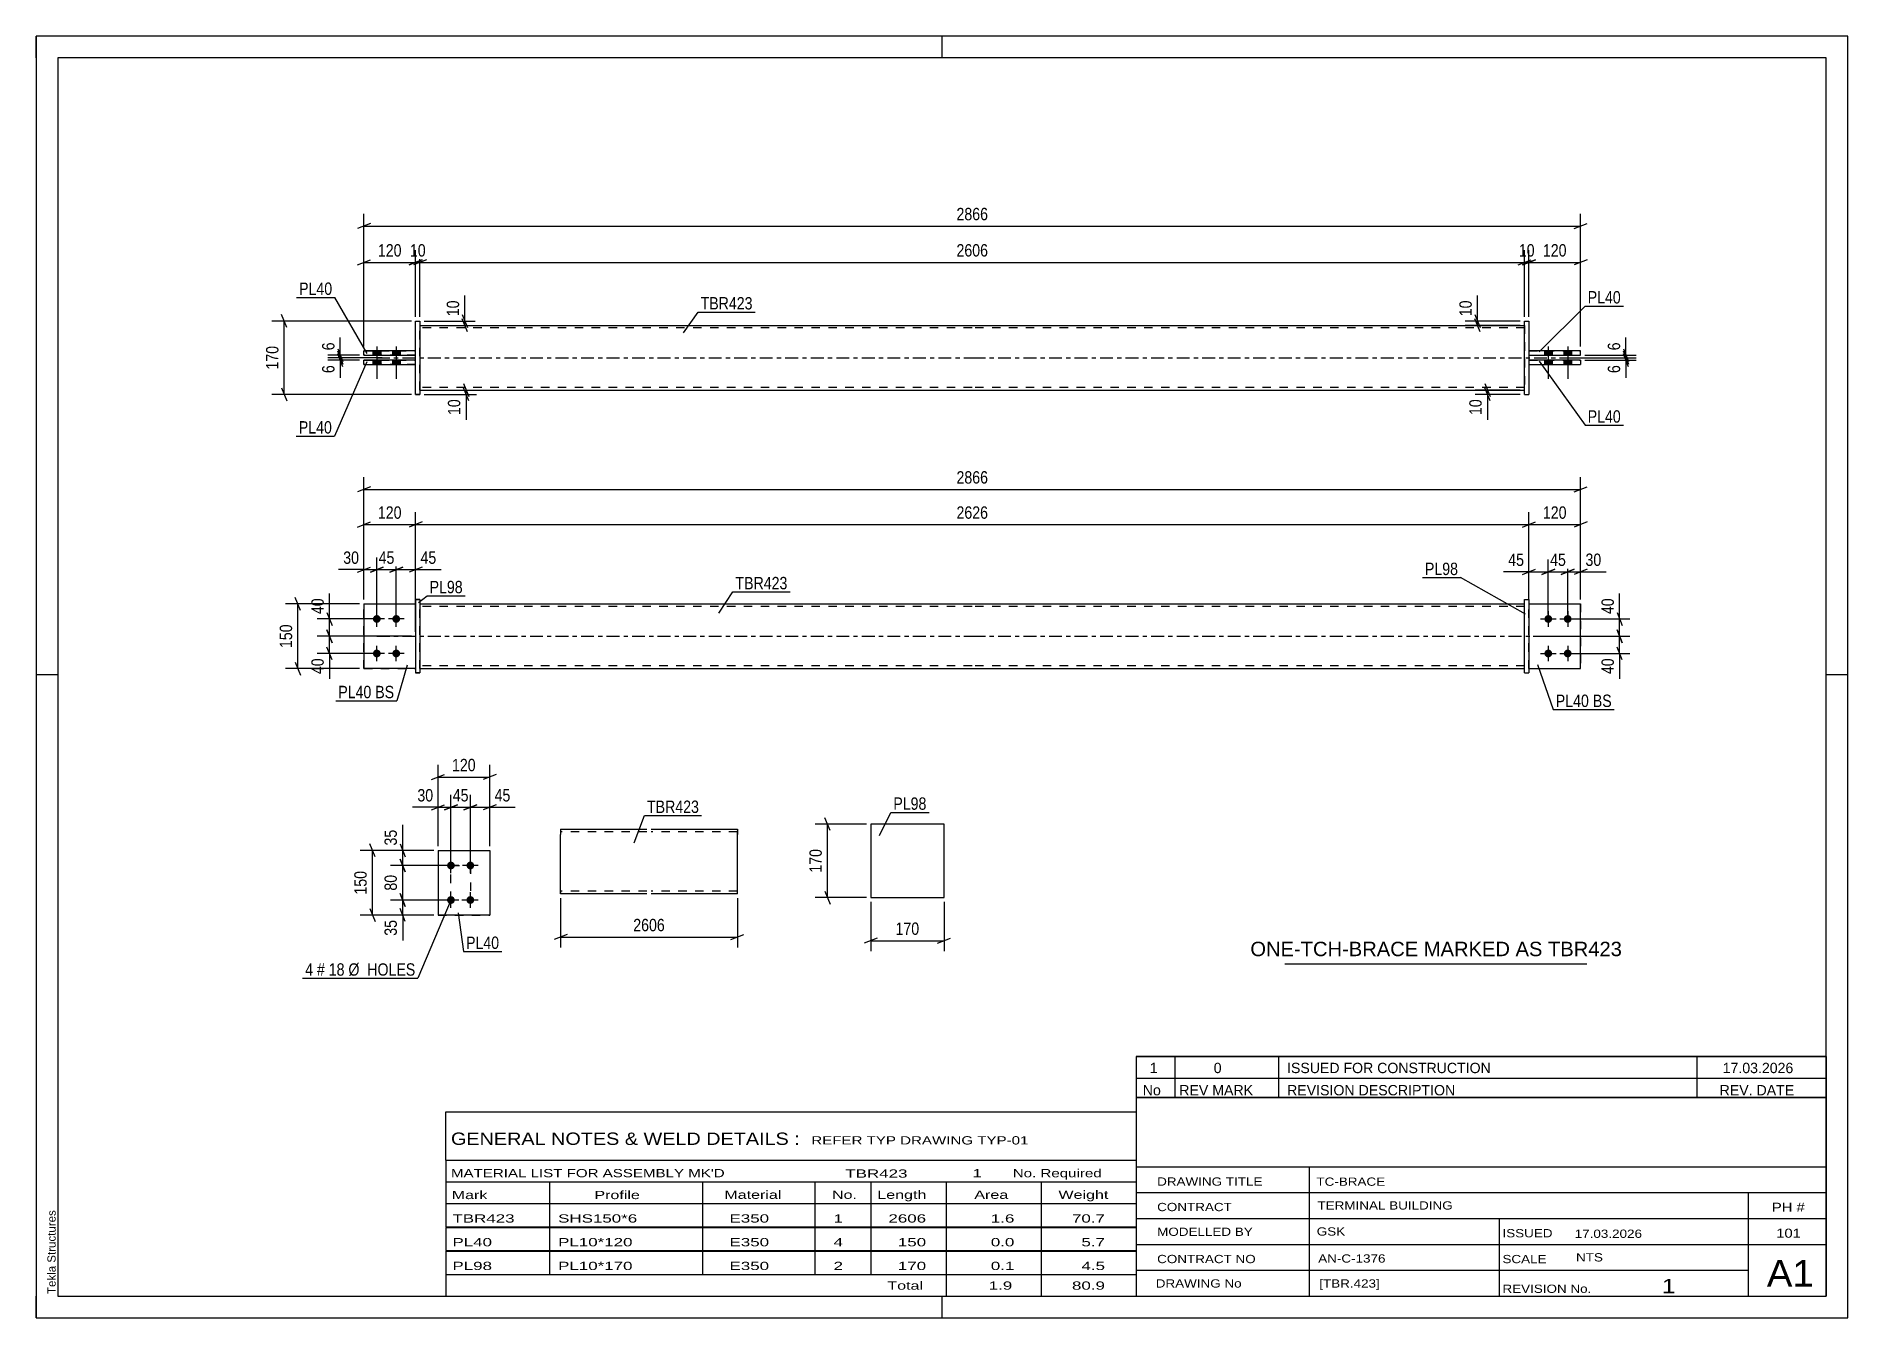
# Paper-space layout 'Layout1' of a CAD drawing. Header units: millimetres. Extents: x 0 to 420, y 0 to 297.
# The model-space entities are those that its viewports show. They can reach past a viewport. Long polylines and large blocks are cut down to what shows.
import ezdxf

# ---------------------------------------------------------------- set-up
doc = ezdxf.new("R2010")
doc.units = ezdxf.units.MM
doc.linetypes.add('DXK_LINE_DOT2', pattern=[3.9198, 1.9599, -1.9599])
doc.linetypes.add('DXK_LINE_DOT3', pattern=[5.9187, 2.979, -0.9799, 0.9799, -0.9799])
doc.layers.add('Viewport layer', color=7, linetype='Continuous', plot=False)
doc.styles.add('Arial', font='ARIAL.TTF', dxfattribs={"height": 0.2})
doc.styles.add('Arial Narrow', font='ARIALN.TTF', dxfattribs={"height": 0.2})

# ---------------------------------------------------------------- blocks, each defined once
blk = doc.blocks.new('Unknown-580574031-1163')
at = {"color": 5, "linetype": 'Continuous'}
for p, q in [((420, 297), (0, 297)), ((0, 297), (0, 0)), ((0, 292), (0, 297)), ((210, 292), (210, 297)), ((420, 0), (420, 297)), ((415, 292), (5, 292)), ((5, 292), (5, 5)), ((415, 5), (415, 292)), ((5, 149), (0, 149)), ((420, 149), (415, 149)), ((0, 0), (0, 5)), ((5, 5), (415, 5)), ((210, 0), (210, 5)), ((0, 0), (420, 0))]:
    blk.add_line(p, q, dxfattribs=at)
at = {"color": 174, "linetype": 'Continuous', "style": 'Arial'}
blk.add_text('Tekla Structures', height=1.9102, rotation=90, dxfattribs=at).set_placement((4.5, 5.5))
blk = doc.blocks.new('Part-580574031-1761 - 1733')
at = {"color": 2, "linetype": 'Continuous'}
for p, q in [((75.97, 165.45), (87.97, 165.45)), ((75.97, 165.45), (75.97, 150.45)), ((87.97, 150.45), (75.97, 150.45)), ((75.97, 150.45), (75.97, 150.45))]:
    blk.add_line(p, q, dxfattribs=at)
at = {"color": 7, "linetype": 'DXK_LINE_DOT2'}
for p, q in [((75.97, 165.45), (87.97, 165.45)), ((87.97, 165.45), (87.97, 165.45)), ((87.97, 165.45), (87.97, 150.45)), ((75.97, 150.45), (87.97, 150.45)), ((75.97, 150.45), (75.97, 150.45))]:
    blk.add_line(p, q, dxfattribs=at)
blk = doc.blocks.new('Bolt-580574031-1735 - 1733')
at = {"linetype": 'Continuous'}
for points in [[(78.97, 161.05), (78.78, 161.07), (78.6, 161.13), (78.44, 161.23), (78.3, 161.35), (78.19, 161.5), (78.11, 161.68), (78.07, 161.86), (78.07, 162.05), (78.11, 162.23), (78.19, 162.4), (78.3, 162.56), (78.44, 162.68), (78.6, 162.78), (78.78, 162.83), (78.97, 162.85), (79.15, 162.83), (79.33, 162.78), (79.49, 162.68), (79.63, 162.56), (79.74, 162.4), (79.82, 162.23), (79.86, 162.05), (79.86, 161.86), (79.82, 161.68), (79.74, 161.5), (79.63, 161.35), (79.49, 161.23), (79.33, 161.13), (79.15, 161.07)], [(83.47, 161.05), (83.28, 161.07), (83.1, 161.13), (82.94, 161.23), (82.8, 161.35), (82.69, 161.5), (82.61, 161.68), (82.57, 161.86), (82.57, 162.05), (82.61, 162.23), (82.69, 162.4), (82.8, 162.56), (82.94, 162.68), (83.1, 162.78), (83.28, 162.83), (83.47, 162.85), (83.65, 162.83), (83.83, 162.78), (83.99, 162.68), (84.13, 162.56), (84.24, 162.4), (84.32, 162.23), (84.36, 162.05), (84.36, 161.86), (84.32, 161.68), (84.24, 161.5), (84.13, 161.35), (83.99, 161.23), (83.83, 161.13), (83.65, 161.07)], [(78.97, 153.05), (78.78, 153.07), (78.6, 153.13), (78.44, 153.23), (78.3, 153.35), (78.19, 153.5), (78.11, 153.68), (78.07, 153.86), (78.07, 154.05), (78.11, 154.23), (78.19, 154.4), (78.3, 154.56), (78.44, 154.68), (78.6, 154.78), (78.78, 154.83), (78.97, 154.85), (79.15, 154.83), (79.33, 154.78), (79.49, 154.68), (79.63, 154.56), (79.74, 154.4), (79.82, 154.23), (79.86, 154.05), (79.86, 153.86), (79.82, 153.68), (79.74, 153.5), (79.63, 153.35), (79.49, 153.23), (79.33, 153.13), (79.15, 153.07)], [(83.47, 153.05), (83.28, 153.07), (83.1, 153.13), (82.94, 153.23), (82.8, 153.35), (82.69, 153.5), (82.61, 153.68), (82.57, 153.86), (82.57, 154.05), (82.61, 154.23), (82.69, 154.4), (82.8, 154.56), (82.94, 154.68), (83.1, 154.78), (83.28, 154.83), (83.47, 154.85), (83.65, 154.83), (83.83, 154.78), (83.99, 154.68), (84.13, 154.56), (84.24, 154.4), (84.32, 154.23), (84.36, 154.05), (84.36, 153.86), (84.32, 153.68), (84.24, 153.5), (84.13, 153.35), (83.99, 153.23), (83.83, 153.13), (83.65, 153.07)]]:
    blk.add_hatch(color=1, dxfattribs=at).paths.add_polyline_path(points)
at = {"color": 1, "linetype": 'Continuous'}
for p, q in [((80.77, 161.95), (77.17, 161.95)), ((78.97, 160.15), (78.97, 163.75)), ((85.27, 161.95), (81.67, 161.95)), ((83.47, 160.15), (83.47, 163.75)), ((78.97, 152.15), (78.97, 155.75)), ((83.47, 152.15), (83.47, 155.75)), ((80.77, 153.95), (77.17, 153.95)), ((85.27, 153.95), (81.67, 153.95))]:
    blk.add_line(p, q, dxfattribs=at)
blk = doc.blocks.new('Bolt-580574031-1736 - 1733')
at = {"linetype": 'Continuous'}
for points in [[(350.57, 162.85), (350.75, 162.83), (350.93, 162.78), (351.09, 162.68), (351.23, 162.56), (351.34, 162.4), (351.42, 162.23), (351.46, 162.05), (351.46, 161.86), (351.42, 161.68), (351.34, 161.5), (351.23, 161.35), (351.09, 161.23), (350.93, 161.13), (350.75, 161.07), (350.57, 161.05), (350.38, 161.07), (350.2, 161.13), (350.04, 161.23), (349.9, 161.35), (349.79, 161.5), (349.71, 161.68), (349.67, 161.86), (349.67, 162.05), (349.71, 162.23), (349.79, 162.4), (349.9, 162.56), (350.04, 162.68), (350.2, 162.78), (350.38, 162.83)], [(355.07, 162.85), (355.25, 162.83), (355.43, 162.78), (355.59, 162.68), (355.73, 162.56), (355.84, 162.4), (355.92, 162.23), (355.96, 162.05), (355.96, 161.86), (355.92, 161.68), (355.84, 161.5), (355.73, 161.35), (355.59, 161.23), (355.43, 161.13), (355.25, 161.07), (355.07, 161.05), (354.88, 161.07), (354.7, 161.13), (354.54, 161.23), (354.4, 161.35), (354.29, 161.5), (354.21, 161.68), (354.17, 161.86), (354.17, 162.05), (354.21, 162.23), (354.29, 162.4), (354.4, 162.56), (354.54, 162.68), (354.7, 162.78), (354.88, 162.83)], [(350.57, 154.85), (350.75, 154.83), (350.93, 154.78), (351.09, 154.68), (351.23, 154.56), (351.34, 154.4), (351.42, 154.23), (351.46, 154.05), (351.46, 153.86), (351.42, 153.68), (351.34, 153.5), (351.23, 153.35), (351.09, 153.23), (350.93, 153.13), (350.75, 153.07), (350.57, 153.05), (350.38, 153.07), (350.2, 153.13), (350.04, 153.23), (349.9, 153.35), (349.79, 153.5), (349.71, 153.68), (349.67, 153.86), (349.67, 154.05), (349.71, 154.23), (349.79, 154.4), (349.9, 154.56), (350.04, 154.68), (350.2, 154.78), (350.38, 154.83)], [(355.07, 154.85), (355.25, 154.83), (355.43, 154.78), (355.59, 154.68), (355.73, 154.56), (355.84, 154.4), (355.92, 154.23), (355.96, 154.05), (355.96, 153.86), (355.92, 153.68), (355.84, 153.5), (355.73, 153.35), (355.59, 153.23), (355.43, 153.13), (355.25, 153.07), (355.07, 153.05), (354.88, 153.07), (354.7, 153.13), (354.54, 153.23), (354.4, 153.35), (354.29, 153.5), (354.21, 153.68), (354.17, 153.86), (354.17, 154.05), (354.21, 154.23), (354.29, 154.4), (354.4, 154.56), (354.54, 154.68), (354.7, 154.78), (354.88, 154.83)]]:
    blk.add_hatch(color=1, dxfattribs=at).paths.add_polyline_path(points)
at = {"color": 1, "linetype": 'Continuous'}
for p, q in [((348.77, 161.95), (352.37, 161.95)), ((350.57, 163.75), (350.57, 160.15)), ((353.27, 161.95), (356.87, 161.95)), ((355.07, 163.75), (355.07, 160.15)), ((350.57, 155.75), (350.57, 152.15)), ((355.07, 155.75), (355.07, 152.15)), ((348.77, 153.95), (352.37, 153.95)), ((353.27, 153.95), (356.87, 153.95))]:
    blk.add_line(p, q, dxfattribs=at)
blk = doc.blocks.new('Part-580574031-1741 - 1733')
at = {"color": 2, "linetype": 'Continuous'}
for p, q in [((88.97, 165.45), (216.97, 165.45)), ((217.07, 165.45), (345.07, 165.45)), ((88.97, 150.45), (216.97, 150.45)), ((217.07, 150.45), (345.07, 150.45))]:
    blk.add_line(p, q, dxfattribs=at)
at = {"color": 7, "linetype": 'DXK_LINE_DOT2'}
for p, q in [((88.97, 150.45), (88.97, 165.45)), ((216.97, 164.85), (88.97, 164.85)), ((345.07, 164.85), (217.07, 164.85)), ((345.07, 150.45), (345.07, 165.45)), ((216.97, 151.05), (88.97, 151.05)), ((345.07, 151.05), (217.07, 151.05))]:
    blk.add_line(p, q, dxfattribs=at)
at = {"color": 7, "linetype": 'DXK_LINE_DOT3'}
for p, q in [((78.97, 157.95), (216.97, 157.95)), ((217.07, 157.95), (355.07, 157.95))]:
    blk.add_line(p, q, dxfattribs=at)
blk = doc.blocks.new('Part-580574031-1756 - 1733')
at = {"color": 2, "linetype": 'Continuous'}
for p, q in [((88.97, 166.45), (87.97, 166.45)), ((87.97, 166.45), (87.97, 149.45)), ((88.97, 166.45), (88.97, 166.45)), ((88.97, 166.45), (88.97, 149.45)), ((87.97, 149.45), (88.97, 149.45))]:
    blk.add_line(p, q, dxfattribs=at)
at = {"color": 7, "linetype": 'DXK_LINE_DOT2'}
for p, q in [((87.97, 166.45), (88.97, 166.45)), ((88.97, 149.45), (87.97, 149.45))]:
    blk.add_line(p, q, dxfattribs=at)
blk = doc.blocks.new('Part-580574031-1766 - 1733')
at = {"color": 7, "linetype": 'DXK_LINE_DOT2'}
for p, q in [((75.97, 165.45), (87.97, 165.45)), ((75.97, 165.45), (87.97, 165.45)), ((75.97, 150.45), (75.97, 165.45)), ((87.97, 165.45), (87.97, 165.45)), ((87.97, 165.45), (87.97, 150.45)), ((75.97, 150.45), (87.97, 150.45)), ((87.97, 150.45), (75.97, 150.45)), ((75.97, 150.45), (75.97, 150.45))]:
    blk.add_line(p, q, dxfattribs=at)
blk = doc.blocks.new('Part-580574031-1771 - 1733')
at = {"color": 2, "linetype": 'Continuous'}
for p, q in [((345.07, 166.45), (346.07, 166.45)), ((345.07, 149.45), (345.07, 166.45)), ((346.07, 166.45), (346.07, 149.45)), ((345.07, 149.45), (345.07, 149.45)), ((345.07, 149.45), (346.07, 149.45))]:
    blk.add_line(p, q, dxfattribs=at)
at = {"color": 7, "linetype": 'DXK_LINE_DOT2'}
for p, q in [((345.07, 166.45), (346.07, 166.45)), ((345.07, 149.45), (346.07, 149.45))]:
    blk.add_line(p, q, dxfattribs=at)
blk = doc.blocks.new('Part-580574031-1796 - 1733')
at = {"color": 2, "linetype": 'Continuous'}
for p, q in [((346.07, 165.45), (358.07, 165.45)), ((358.07, 165.45), (358.07, 165.45)), ((358.07, 150.45), (358.07, 165.45)), ((346.07, 150.45), (358.07, 150.45))]:
    blk.add_line(p, q, dxfattribs=at)
at = {"color": 7, "linetype": 'DXK_LINE_DOT2'}
for p, q in [((346.07, 165.45), (358.07, 165.45)), ((346.07, 150.45), (346.07, 165.45)), ((346.07, 150.45), (346.07, 150.45)), ((346.07, 150.45), (358.07, 150.45))]:
    blk.add_line(p, q, dxfattribs=at)
blk = doc.blocks.new('Part-580574031-1801 - 1733')
at = {"color": 7, "linetype": 'DXK_LINE_DOT2'}
for p, q in [((346.07, 165.45), (358.07, 165.45)), ((346.07, 150.45), (346.07, 165.45)), ((346.07, 165.45), (358.07, 165.45)), ((358.07, 165.45), (358.07, 165.45)), ((358.07, 165.45), (358.07, 150.45)), ((346.07, 150.45), (346.07, 150.45)), ((346.07, 150.45), (358.07, 150.45)), ((346.07, 150.45), (358.07, 150.45))]:
    blk.add_line(p, q, dxfattribs=at)
blk = doc.blocks.new('Part-580574031-1418 - 1390')
at = {"color": 2, "linetype": 'Continuous'}
for p, q in [((358.07, 224.09), (346.07, 224.09)), ((346.07, 223.09), (358.07, 223.09)), ((358.07, 223.09), (358.07, 224.09))]:
    blk.add_line(p, q, dxfattribs=at)
at = {"color": 7, "linetype": 'DXK_LINE_DOT2'}
for p, q in [((346.07, 224.09), (346.07, 223.09)), ((346.07, 224.09), (358.07, 224.09)), ((346.07, 223.09), (358.07, 223.09))]:
    blk.add_line(p, q, dxfattribs=at)
blk = doc.blocks.new('Part-580574031-1440 - 1390')
at = {"color": 2, "linetype": 'Continuous'}
for p, q in [((88.97, 229.99), (216.97, 229.99)), ((217.07, 229.99), (345.07, 229.99)), ((88.97, 214.99), (216.97, 214.99)), ((217.07, 214.99), (345.07, 214.99))]:
    blk.add_line(p, q, dxfattribs=at)
at = {"color": 7, "linetype": 'DXK_LINE_DOT2'}
for p, q in [((88.97, 214.99), (88.97, 229.99)), ((216.97, 229.39), (88.97, 229.39)), ((345.07, 229.39), (217.07, 229.39)), ((345.07, 229.99), (345.07, 214.99)), ((216.97, 215.59), (88.97, 215.59)), ((345.07, 215.59), (217.07, 215.59))]:
    blk.add_line(p, q, dxfattribs=at)
at = {"color": 7, "linetype": 'DXK_LINE_DOT3'}
for p, q in [((78.97, 222.49), (216.97, 222.49)), ((217.07, 222.49), (355.07, 222.49))]:
    blk.add_line(p, q, dxfattribs=at)
blk = doc.blocks.new('Bolt-580574031-1424 - 1390')
at = {"linetype": 'Continuous'}
for points in [[(78.07, 223.09), (79.87, 223.09), (79.87, 224.09), (78.07, 224.09)], [(78.07, 223.09), (79.87, 223.09), (79.87, 224.09), (78.07, 224.09)], [(82.57, 223.09), (84.37, 223.09), (84.37, 224.09), (82.57, 224.09)], [(82.57, 223.09), (84.37, 223.09), (84.37, 224.09), (82.57, 224.09)], [(78.07, 220.89), (79.87, 220.89), (79.87, 221.89), (78.07, 221.89)], [(78.07, 220.89), (79.87, 220.89), (79.87, 221.89), (78.07, 221.89)], [(82.57, 220.89), (84.37, 220.89), (84.37, 221.89), (82.57, 221.89)], [(82.57, 220.89), (84.37, 220.89), (84.37, 221.89), (82.57, 221.89)]]:
    blk.add_hatch(color=1, dxfattribs=at).paths.add_polyline_path(points)
at = {"color": 1, "linetype": 'Continuous'}
for p, q in [((78.07, 224.09), (78.07, 223.09)), ((78.07, 224.09), (78.07, 223.09)), ((78.97, 225.09), (78.97, 217.59)), ((78.97, 225.09), (78.97, 217.59)), ((79.87, 224.09), (79.87, 223.09)), ((79.87, 224.09), (79.87, 223.09)), ((82.57, 224.09), (82.57, 223.09)), ((82.57, 224.09), (82.57, 223.09)), ((83.47, 225.09), (83.47, 217.59)), ((83.47, 225.09), (83.47, 217.59)), ((84.37, 224.09), (84.37, 223.09)), ((84.37, 224.09), (84.37, 223.09)), ((78.07, 221.89), (78.07, 220.89)), ((78.07, 221.89), (78.07, 220.89)), ((79.87, 221.89), (79.87, 220.89)), ((79.87, 221.89), (79.87, 220.89)), ((82.57, 221.89), (82.57, 220.89)), ((82.57, 221.89), (82.57, 220.89)), ((84.37, 221.89), (84.37, 220.89)), ((84.37, 221.89), (84.37, 220.89))]:
    blk.add_line(p, q, dxfattribs=at)
blk = doc.blocks.new('Bolt-580574031-1425 - 1390')
at = {"linetype": 'Continuous'}
for points in [[(351.47, 224.09), (349.67, 224.09), (349.67, 223.09), (351.47, 223.09)], [(351.47, 224.09), (349.67, 224.09), (349.67, 223.09), (351.47, 223.09)], [(355.97, 224.09), (354.17, 224.09), (354.17, 223.09), (355.97, 223.09)], [(355.97, 224.09), (354.17, 224.09), (354.17, 223.09), (355.97, 223.09)], [(351.47, 221.89), (349.67, 221.89), (349.67, 220.89), (351.47, 220.89)], [(351.47, 221.89), (349.67, 221.89), (349.67, 220.89), (351.47, 220.89)], [(355.97, 221.89), (354.17, 221.89), (354.17, 220.89), (355.97, 220.89)], [(355.97, 221.89), (354.17, 221.89), (354.17, 220.89), (355.97, 220.89)]]:
    blk.add_hatch(color=1, dxfattribs=at).paths.add_polyline_path(points)
at = {"color": 1, "linetype": 'Continuous'}
for p, q in [((349.67, 224.09), (349.67, 223.09)), ((349.67, 224.09), (349.67, 223.09)), ((350.57, 225.09), (350.57, 217.59)), ((350.57, 225.09), (350.57, 217.59)), ((351.47, 224.09), (351.47, 223.09)), ((351.47, 224.09), (351.47, 223.09)), ((354.17, 224.09), (354.17, 223.09)), ((354.17, 224.09), (354.17, 223.09)), ((355.07, 225.09), (355.07, 217.59)), ((355.07, 225.09), (355.07, 217.59)), ((355.97, 224.09), (355.97, 223.09)), ((355.97, 224.09), (355.97, 223.09)), ((349.67, 221.89), (349.67, 220.89)), ((349.67, 221.89), (349.67, 220.89)), ((351.47, 221.89), (351.47, 220.89)), ((351.47, 221.89), (351.47, 220.89)), ((354.17, 221.89), (354.17, 220.89)), ((354.17, 221.89), (354.17, 220.89)), ((355.97, 221.89), (355.97, 220.89)), ((355.97, 221.89), (355.97, 220.89))]:
    blk.add_line(p, q, dxfattribs=at)
blk = doc.blocks.new('Part-580574031-1445 - 1390')
at = {"color": 2, "linetype": 'Continuous'}
for p, q in [((358.07, 221.89), (346.07, 221.89)), ((346.07, 220.89), (358.07, 220.89)), ((358.07, 221.89), (358.07, 220.89))]:
    blk.add_line(p, q, dxfattribs=at)
at = {"color": 7, "linetype": 'DXK_LINE_DOT2'}
for p, q in [((346.07, 221.89), (346.07, 220.89)), ((346.07, 221.89), (358.07, 221.89)), ((346.07, 220.89), (358.07, 220.89))]:
    blk.add_line(p, q, dxfattribs=at)
blk = doc.blocks.new('Part-580574031-1446 - 1390')
at = {"color": 2, "linetype": 'Continuous'}
for p, q in [((345.07, 230.99), (345.07, 230.99)), ((345.07, 213.99), (345.07, 230.99)), ((345.07, 230.99), (346.07, 230.99)), ((346.07, 230.99), (346.07, 230.99)), ((346.07, 230.99), (346.07, 213.99)), ((345.07, 213.99), (346.07, 213.99)), ((345.07, 213.99), (345.07, 213.99)), ((346.07, 213.99), (346.07, 213.99))]:
    blk.add_line(p, q, dxfattribs=at)
at = {"color": 7, "linetype": 'DXK_LINE_DOT2'}
for p, q in [((345.07, 230.99), (346.07, 230.99)), ((345.07, 213.99), (346.07, 213.99)), ((346.07, 213.99), (346.07, 213.99))]:
    blk.add_line(p, q, dxfattribs=at)
blk = doc.blocks.new('Part-580574031-1451 - 1390')
at = {"color": 2, "linetype": 'Continuous'}
for p, q in [((87.97, 224.09), (75.97, 224.09)), ((75.97, 223.09), (75.97, 224.09)), ((75.97, 223.09), (87.97, 223.09)), ((75.97, 223.09), (75.97, 223.09))]:
    blk.add_line(p, q, dxfattribs=at)
at = {"color": 7, "linetype": 'DXK_LINE_DOT2'}
for p, q in [((75.97, 224.09), (87.97, 224.09)), ((87.97, 223.09), (75.97, 223.09)), ((87.97, 223.09), (87.97, 224.09))]:
    blk.add_line(p, q, dxfattribs=at)
blk = doc.blocks.new('Part-580574031-1456 - 1390')
at = {"color": 2, "linetype": 'Continuous'}
for p, q in [((87.97, 221.89), (75.97, 221.89)), ((75.97, 220.89), (75.97, 221.89)), ((75.97, 220.89), (87.97, 220.89)), ((75.97, 220.89), (75.97, 220.89))]:
    blk.add_line(p, q, dxfattribs=at)
at = {"color": 7, "linetype": 'DXK_LINE_DOT2'}
for p, q in [((75.97, 221.89), (87.97, 221.89)), ((87.97, 220.89), (75.97, 220.89)), ((87.97, 220.89), (87.97, 221.89))]:
    blk.add_line(p, q, dxfattribs=at)
blk = doc.blocks.new('Part-580574031-1457 - 1390')
at = {"color": 2, "linetype": 'Continuous'}
for p, q in [((87.97, 230.99), (88.97, 230.99)), ((87.97, 213.99), (87.97, 230.99)), ((88.97, 230.99), (88.97, 230.99)), ((88.97, 230.99), (88.97, 213.99)), ((88.97, 213.99), (87.97, 213.99)), ((87.97, 213.99), (87.97, 213.99))]:
    blk.add_line(p, q, dxfattribs=at)
at = {"color": 7, "linetype": 'DXK_LINE_DOT2'}
for p, q in [((87.97, 230.99), (88.97, 230.99)), ((87.97, 213.99), (88.97, 213.99)), ((87.97, 213.99), (87.97, 213.99))]:
    blk.add_line(p, q, dxfattribs=at)
blk = doc.blocks.new('Part-580574031-2157 - 2117')
at = {"color": 2, "linetype": 'Continuous'}
for p, q in [((93.15, 108.31), (105.15, 108.31)), ((93.15, 108.31), (93.15, 93.31)), ((105.15, 108.31), (105.15, 108.31)), ((105.15, 108.31), (105.15, 93.31)), ((105.15, 93.31), (93.15, 93.31)), ((93.15, 93.31), (93.15, 93.31))]:
    blk.add_line(p, q, dxfattribs=at)
at = {"color": 7, "linetype": 'DXK_LINE_DOT2'}
for p, q in [((93.15, 108.31), (105.15, 108.31)), ((105.15, 108.31), (105.15, 108.31)), ((93.15, 93.31), (105.15, 93.31))]:
    blk.add_line(p, q, dxfattribs=at)
blk = doc.blocks.new('Bolt-580574031-2152 - 2117')
at = {"linetype": 'Continuous'}
for points in [[(96.15, 105.71), (96.33, 105.69), (96.51, 105.64), (96.68, 105.54), (96.82, 105.42), (96.93, 105.26), (97, 105.09), (97.04, 104.91), (97.04, 104.72), (97, 104.54), (96.93, 104.36), (96.82, 104.21), (96.68, 104.09), (96.51, 103.99), (96.33, 103.93), (96.15, 103.91), (95.96, 103.93), (95.78, 103.99), (95.62, 104.09), (95.48, 104.21), (95.37, 104.36), (95.29, 104.54), (95.25, 104.72), (95.25, 104.91), (95.29, 105.09), (95.37, 105.26), (95.48, 105.42), (95.62, 105.54), (95.78, 105.64), (95.96, 105.69)], [(100.65, 105.71), (100.83, 105.69), (101.01, 105.64), (101.18, 105.54), (101.32, 105.42), (101.43, 105.26), (101.5, 105.09), (101.54, 104.91), (101.54, 104.72), (101.5, 104.54), (101.43, 104.36), (101.32, 104.21), (101.18, 104.09), (101.01, 103.99), (100.83, 103.93), (100.65, 103.91), (100.46, 103.93), (100.28, 103.99), (100.12, 104.09), (99.98, 104.21), (99.87, 104.36), (99.79, 104.54), (99.75, 104.72), (99.75, 104.91), (99.79, 105.09), (99.87, 105.26), (99.98, 105.42), (100.12, 105.54), (100.28, 105.64), (100.46, 105.69)], [(96.15, 97.71), (96.33, 97.69), (96.51, 97.64), (96.68, 97.54), (96.82, 97.42), (96.93, 97.26), (97, 97.09), (97.04, 96.91), (97.04, 96.72), (97, 96.54), (96.93, 96.36), (96.82, 96.21), (96.68, 96.09), (96.51, 95.99), (96.33, 95.93), (96.15, 95.91), (95.96, 95.93), (95.78, 95.99), (95.62, 96.09), (95.48, 96.21), (95.37, 96.36), (95.29, 96.54), (95.25, 96.72), (95.25, 96.91), (95.29, 97.09), (95.37, 97.26), (95.48, 97.42), (95.62, 97.54), (95.78, 97.64), (95.96, 97.69)], [(100.65, 97.71), (100.83, 97.69), (101.01, 97.64), (101.18, 97.54), (101.32, 97.42), (101.43, 97.26), (101.5, 97.09), (101.54, 96.91), (101.54, 96.72), (101.5, 96.54), (101.43, 96.36), (101.32, 96.21), (101.18, 96.09), (101.01, 95.99), (100.83, 95.93), (100.65, 95.91), (100.46, 95.93), (100.28, 95.99), (100.12, 96.09), (99.98, 96.21), (99.87, 96.36), (99.79, 96.54), (99.75, 96.72), (99.75, 96.91), (99.79, 97.09), (99.87, 97.26), (99.98, 97.42), (100.12, 97.54), (100.28, 97.64), (100.46, 97.69)]]:
    blk.add_hatch(color=1, dxfattribs=at).paths.add_polyline_path(points)
at = {"color": 1, "linetype": 'Continuous'}
for p, q in [((96.15, 103.01), (96.15, 106.61)), ((100.65, 103.01), (100.65, 106.61)), ((97.95, 104.81), (94.35, 104.81)), ((102.45, 104.81), (98.85, 104.81)), ((97.95, 96.81), (94.35, 96.81)), ((96.15, 95.01), (96.15, 98.61)), ((102.45, 96.81), (98.85, 96.81)), ((100.65, 95.01), (100.65, 98.61))]:
    blk.add_line(p, q, dxfattribs=at)
blk = doc.blocks.new('Part-580574031-2288 - 2282')
at = {"color": 2, "linetype": 'Continuous'}
for p, q in [((210.47, 114.39), (193.47, 114.39)), ((193.47, 114.39), (193.47, 97.39)), ((210.47, 97.39), (210.47, 114.39)), ((193.47, 97.39), (210.47, 97.39))]:
    blk.add_line(p, q, dxfattribs=at)
blk = doc.blocks.new('Part-580574031-2314 - 2307')
at = {"color": 2, "linetype": 'Continuous'}
for p, q in [((121.57, 113.23), (121.57, 112.03)), ((121.57, 113.23), (141.57, 113.23)), ((121.57, 98.97), (121.57, 112.03)), ((142.57, 113.23), (162.57, 113.23)), ((162.57, 113.23), (162.57, 113.14)), ((162.57, 113.14), (162.57, 112.03)), ((162.57, 98.23), (162.57, 112.03)), ((121.57, 98.32), (121.57, 98.97)), ((121.57, 98.23), (121.57, 98.32)), ((141.57, 98.23), (121.57, 98.23)), ((162.57, 98.23), (142.57, 98.23))]:
    blk.add_line(p, q, dxfattribs=at)
at = {"color": 7, "linetype": 'DXK_LINE_DOT2'}
for p, q in [((141.57, 112.63), (121.57, 112.63)), ((162.57, 112.63), (142.57, 112.63)), ((162.57, 112.03), (162.57, 112.88)), ((121.57, 98.97), (121.57, 98.58)), ((121.57, 98.83), (121.57, 98.88)), ((141.57, 98.83), (121.57, 98.83)), ((162.57, 98.83), (142.57, 98.83)), ((162.57, 98.83), (162.57, 98.88))]:
    blk.add_line(p, q, dxfattribs=at)
blk = doc.blocks.new('Rectangle-580574031-2267 - 2117')
at = {"color": 1, "linetype": 'DXK_LINE_DOT2'}
blk.add_lwpolyline([(96.15, 104.81), (100.65, 104.81), (100.65, 96.81), (96.15, 96.81), (96.15, 104.81)], close=True, dxfattribs=at)
blk = doc.blocks.new('StraightDimension-580574031-1850 - 1733')
at = {"color": 7, "linetype": 'Continuous'}
for p, q in [((75.97, 166.45), (75.97, 194.83)), ((358.07, 166.45), (358.07, 194.83)), ((77.47, 192.58), (74.47, 191.38)), ((75.97, 191.98), (358.07, 191.98)), ((356.57, 191.38), (359.57, 192.58))]:
    blk.add_line(p, q, dxfattribs=at)
at = {"color": 0}
blk.add_wipeout([(221.27, 192.73), (221.27, 196.93), (212.76, 196.93), (212.76, 192.73)], dxfattribs=at)
at = {"color": 3, "style": 'Arial Narrow'}
blk.add_text('2866', height=2.863, dxfattribs=at).set_placement((213.36, 193.33))
blk = doc.blocks.new('StraightDimension-580574031-1879 - 1733')
at = {"color": 7, "linetype": 'Continuous'}
for p, q in [((356.07, 161.95), (369.51, 161.95)), ((366.51, 163.45), (367.71, 160.45)), ((367.11, 157.95), (367.11, 161.95)), ((347.07, 157.95), (369.51, 157.95)), ((367.71, 156.45), (366.51, 159.45))]:
    blk.add_line(p, q, dxfattribs=at)
at = {"color": 0}
blk.add_wipeout([(366.36, 167.34), (362.16, 167.34), (362.16, 162.48), (366.36, 162.48)], dxfattribs=at)
at = {"color": 7, "linetype": 'Continuous'}
blk.add_line((367.11, 161.95), (367.11, 167.86), dxfattribs=at)
blk.add_line((367.11, 161.95), (367.11, 167.86), dxfattribs=at)
at = {"color": 3, "style": 'Arial Narrow'}
blk.add_text('40', height=2.863, rotation=90.0002, dxfattribs=at).set_placement((365.76, 163.08))
blk = doc.blocks.new('StraightDimension-580574031-1994 - 1733')
at = {"color": 7, "linetype": 'Continuous'}
for p, q in [((86.97, 157.95), (65.15, 157.95)), ((67.4, 159.45), (68.6, 156.45)), ((68.6, 152.45), (67.4, 155.45)), ((68, 153.95), (68, 157.95)), ((77.97, 153.95), (65.15, 153.95))]:
    blk.add_line(p, q, dxfattribs=at)
at = {"color": 0}
blk.add_wipeout([(67.25, 153.43), (63.05, 153.43), (63.05, 148.57), (67.25, 148.57)], dxfattribs=at)
at = {"color": 7, "linetype": 'Continuous'}
blk.add_line((68, 153.95), (68, 148.05), dxfattribs=at)
blk.add_line((68, 153.95), (68, 148.05), dxfattribs=at)
at = {"color": 3, "style": 'Arial Narrow'}
blk.add_text('40', height=2.863, rotation=90.0002, dxfattribs=at).set_placement((66.65, 149.17))
blk = doc.blocks.new('StraightDimension-580574031-1804 - 1733')
at = {"color": 7, "linetype": 'Continuous'}
for p, q in [((353.57, 172.29), (356.57, 173.49)), ((355.07, 162.95), (355.07, 175.74)), ((355.07, 172.89), (358.07, 172.89)), ((359.57, 173.49), (356.57, 172.29)), ((358.07, 166.45), (358.07, 175.74))]:
    blk.add_line(p, q, dxfattribs=at)
at = {"color": 0}
blk.add_wipeout([(363.45, 173.64), (363.45, 177.84), (358.59, 177.84), (358.59, 173.64)], dxfattribs=at)
at = {"color": 7, "linetype": 'Continuous'}
blk.add_line((358.07, 172.89), (363.97, 172.89), dxfattribs=at)
blk.add_line((358.07, 172.89), (363.97, 172.89), dxfattribs=at)
at = {"color": 3, "style": 'Arial Narrow'}
blk.add_text('30', height=2.863, dxfattribs=at).set_placement((359.19, 174.24))
blk = doc.blocks.new('StraightDimension-580574031-1820 - 1733')
at = {"color": 7, "linetype": 'Continuous'}
for p, q in [((349.07, 172.29), (352.07, 173.49)), ((350.57, 162.95), (350.57, 175.74)), ((350.57, 172.89), (355.07, 172.89)), ((356.57, 173.49), (353.57, 172.29)), ((355.07, 162.95), (355.07, 175.74))]:
    blk.add_line(p, q, dxfattribs=at)
at = {"color": 0}
blk.add_wipeout([(355.24, 173.64), (355.24, 177.84), (350.39, 177.84), (350.39, 173.64)], dxfattribs=at)
at = {"color": 3, "style": 'Arial Narrow'}
blk.add_text('45', height=2.863, dxfattribs=at).set_placement((350.99, 174.24))
blk = doc.blocks.new('StraightDimension-580574031-1833 - 1733')
at = {"color": 7, "linetype": 'Continuous'}
for p, q in [((344.57, 172.29), (347.57, 173.49)), ((346.07, 166.45), (346.07, 175.74)), ((346.07, 172.89), (350.57, 172.89)), ((352.07, 173.49), (349.07, 172.29)), ((350.57, 162.95), (350.57, 175.74))]:
    blk.add_line(p, q, dxfattribs=at)
at = {"color": 0}
blk.add_wipeout([(345.54, 173.64), (345.54, 177.84), (340.68, 177.84), (340.68, 173.64)], dxfattribs=at)
at = {"color": 7, "linetype": 'Continuous'}
blk.add_line((346.07, 172.89), (340.16, 172.89), dxfattribs=at)
blk.add_line((346.07, 172.89), (340.16, 172.89), dxfattribs=at)
at = {"color": 3, "style": 'Arial Narrow'}
blk.add_text('45', height=2.863, dxfattribs=at).set_placement((341.28, 174.24))
blk = doc.blocks.new('StraightDimension-580574031-1870 - 1733')
at = {"color": 7, "linetype": 'Continuous'}
for p, q in [((347.07, 157.95), (369.51, 157.95)), ((366.51, 159.45), (367.71, 156.45)), ((367.71, 152.45), (366.51, 155.45)), ((367.11, 153.95), (367.11, 157.95)), ((356.07, 153.95), (369.51, 153.95))]:
    blk.add_line(p, q, dxfattribs=at)
at = {"color": 0}
blk.add_wipeout([(366.36, 153.43), (362.16, 153.43), (362.16, 148.57), (366.36, 148.57)], dxfattribs=at)
at = {"color": 7, "linetype": 'Continuous'}
blk.add_line((367.11, 153.95), (367.11, 148.05), dxfattribs=at)
blk.add_line((367.11, 153.95), (367.11, 148.05), dxfattribs=at)
at = {"color": 3, "style": 'Arial Narrow'}
blk.add_text('40', height=2.863, rotation=90.0002, dxfattribs=at).set_placement((365.76, 149.17))
blk = doc.blocks.new('StraightDimension-580574031-1889 - 1733')
at = {"color": 7, "linetype": 'Continuous'}
for p, q in [((346.07, 166.45), (346.07, 186.68)), ((358.07, 166.45), (358.07, 186.68)), ((344.57, 183.23), (347.57, 184.43)), ((346.07, 183.83), (358.07, 183.83)), ((359.57, 184.43), (356.57, 183.23))]:
    blk.add_line(p, q, dxfattribs=at)
at = {"color": 0}
blk.add_wipeout([(355.41, 184.58), (355.41, 188.78), (348.72, 188.78), (348.72, 184.58)], dxfattribs=at)
at = {"color": 3, "style": 'Arial Narrow'}
blk.add_text('120', height=2.863, dxfattribs=at).set_placement((349.32, 185.18))
blk = doc.blocks.new('StraightDimension-580574031-1908 - 1733')
at = {"color": 7, "linetype": 'Continuous'}
for p, q in [((87.97, 158.95), (87.97, 186.68)), ((346.07, 166.45), (346.07, 186.68)), ((89.47, 184.43), (86.47, 183.23)), ((87.97, 183.83), (346.07, 183.83)), ((344.57, 183.23), (347.57, 184.43))]:
    blk.add_line(p, q, dxfattribs=at)
at = {"color": 0}
blk.add_wipeout([(221.27, 184.58), (221.27, 188.78), (212.76, 188.78), (212.76, 184.58)], dxfattribs=at)
at = {"color": 3, "style": 'Arial Narrow'}
blk.add_text('2626', height=2.863, dxfattribs=at).set_placement((213.36, 185.18))
blk = doc.blocks.new('StraightDimension-580574031-1923 - 1733')
at = {"color": 7, "linetype": 'Continuous'}
for p, q in [((75.97, 166.45), (75.97, 186.68)), ((87.97, 158.95), (87.97, 186.68)), ((74.47, 183.23), (77.47, 184.43)), ((75.97, 183.83), (87.97, 183.83)), ((89.47, 184.43), (86.47, 183.23))]:
    blk.add_line(p, q, dxfattribs=at)
at = {"color": 0}
blk.add_wipeout([(85.31, 184.58), (85.31, 188.78), (78.62, 188.78), (78.62, 184.58)], dxfattribs=at)
at = {"color": 3, "style": 'Arial Narrow'}
blk.add_text('120', height=2.863, dxfattribs=at).set_placement((79.22, 185.18))
blk = doc.blocks.new('StraightDimension-580574031-1939 - 1733')
at = {"color": 7, "linetype": 'Continuous'}
for p, q in [((81.97, 172.78), (84.97, 173.98)), ((83.47, 162.95), (83.47, 176.23)), ((83.47, 173.38), (87.97, 173.38)), ((89.47, 173.98), (86.47, 172.78)), ((87.97, 166.45), (87.97, 176.23))]:
    blk.add_line(p, q, dxfattribs=at)
at = {"color": 0}
blk.add_wipeout([(93.35, 174.13), (93.35, 178.33), (88.49, 178.33), (88.49, 174.13)], dxfattribs=at)
at = {"color": 7, "linetype": 'Continuous'}
blk.add_line((87.97, 173.38), (93.87, 173.38), dxfattribs=at)
blk.add_line((87.97, 173.38), (93.87, 173.38), dxfattribs=at)
at = {"color": 3, "style": 'Arial Narrow'}
blk.add_text('45', height=2.863, dxfattribs=at).set_placement((89.09, 174.73))
blk = doc.blocks.new('StraightDimension-580574031-1955 - 1733')
at = {"color": 7, "linetype": 'Continuous'}
for p, q in [((77.47, 172.78), (80.47, 173.98)), ((78.97, 162.95), (78.97, 176.23)), ((78.97, 173.38), (83.47, 173.38)), ((84.97, 173.98), (81.97, 172.78)), ((83.47, 162.95), (83.47, 176.23))]:
    blk.add_line(p, q, dxfattribs=at)
at = {"color": 0}
blk.add_wipeout([(83.64, 174.13), (83.64, 178.33), (78.79, 178.33), (78.79, 174.13)], dxfattribs=at)
at = {"color": 3, "style": 'Arial Narrow'}
blk.add_text('45', height=2.863, dxfattribs=at).set_placement((79.39, 174.73))
blk = doc.blocks.new('StraightDimension-580574031-1968 - 1733')
at = {"color": 7, "linetype": 'Continuous'}
for p, q in [((74.47, 172.78), (77.47, 173.98)), ((75.97, 166.45), (75.97, 176.23)), ((75.97, 173.38), (78.97, 173.38)), ((80.47, 173.98), (77.47, 172.78)), ((78.97, 162.95), (78.97, 176.23))]:
    blk.add_line(p, q, dxfattribs=at)
at = {"color": 0}
blk.add_wipeout([(75.44, 174.13), (75.44, 178.33), (70.58, 178.33), (70.58, 174.13)], dxfattribs=at)
at = {"color": 7, "linetype": 'Continuous'}
blk.add_line((75.97, 173.38), (70.06, 173.38), dxfattribs=at)
blk.add_line((75.97, 173.38), (70.06, 173.38), dxfattribs=at)
at = {"color": 3, "style": 'Arial Narrow'}
blk.add_text('30', height=2.863, dxfattribs=at).set_placement((71.18, 174.73))
blk = doc.blocks.new('StraightDimension-580574031-1985 - 1733')
at = {"color": 7, "linetype": 'Continuous'}
for p, q in [((77.97, 161.95), (65.15, 161.95)), ((67.4, 163.45), (68.6, 160.45)), ((68, 157.95), (68, 161.95)), ((86.97, 157.95), (65.15, 157.95)), ((68.6, 156.45), (67.4, 159.45))]:
    blk.add_line(p, q, dxfattribs=at)
at = {"color": 0}
blk.add_wipeout([(67.25, 167.34), (63.05, 167.34), (63.05, 162.48), (67.25, 162.48)], dxfattribs=at)
at = {"color": 7, "linetype": 'Continuous'}
blk.add_line((68, 161.95), (68, 167.86), dxfattribs=at)
blk.add_line((68, 161.95), (68, 167.86), dxfattribs=at)
at = {"color": 3, "style": 'Arial Narrow'}
blk.add_text('40', height=2.863, rotation=90.0002, dxfattribs=at).set_placement((66.65, 163.08))
blk = doc.blocks.new('StraightDimension-580574031-2004 - 1733')
at = {"color": 7, "linetype": 'Continuous'}
for p, q in [((74.97, 165.45), (57.82, 165.45)), ((61.27, 163.95), (60.07, 166.95)), ((60.67, 150.45), (60.67, 165.45)), ((60.07, 151.95), (61.27, 148.95)), ((74.97, 150.45), (57.82, 150.45))]:
    blk.add_line(p, q, dxfattribs=at)
at = {"color": 0}
blk.add_wipeout([(59.92, 161.3), (55.72, 161.3), (55.72, 154.61), (59.92, 154.61)], dxfattribs=at)
at = {"color": 3, "style": 'Arial Narrow'}
blk.add_text('150', height=2.863, rotation=90.0002, dxfattribs=at).set_placement((59.32, 155.21))
blk = doc.blocks.new('StraightDimension-580574031-1645 - 1390')
at = {"color": 7, "linetype": 'Continuous'}
for p, q in [((359.07, 223.09), (370.97, 223.09)), ((367.97, 224.59), (369.17, 221.59)), ((369.17, 220.99), (367.97, 223.99)), ((368.57, 222.49), (368.57, 223.09)), ((353.82, 222.49), (370.97, 222.49))]:
    blk.add_line(p, q, dxfattribs=at)
at = {"color": 0}
blk.add_wipeout([(367.82, 226.64), (363.62, 226.64), (363.62, 223.61), (367.82, 223.61)], dxfattribs=at)
at = {"color": 7, "linetype": 'Continuous'}
blk.add_line((368.57, 223.09), (368.57, 227.17), dxfattribs=at)
blk.add_line((368.57, 223.09), (368.57, 227.17), dxfattribs=at)
at = {"color": 3, "style": 'Arial Narrow'}
blk.add_text('6', height=2.86, rotation=90.0002, dxfattribs=at).set_placement((367.22, 224.21))
blk = doc.blocks.new('StraightDimension-580574031-1634 - 1390')
at = {"color": 7, "linetype": 'Continuous'}
for p, q in [((98.79, 232.49), (99.99, 229.49)), ((99.99, 228.49), (98.79, 231.49)), ((89.97, 230.99), (101.79, 230.99)), ((89.97, 229.99), (101.79, 229.99)), ((99.39, 229.99), (99.39, 230.99))]:
    blk.add_line(p, q, dxfattribs=at)
at = {"color": 0}
blk.add_wipeout([(98.64, 236.37), (94.44, 236.37), (94.44, 231.51), (98.64, 231.51)], dxfattribs=at)
at = {"color": 7, "linetype": 'Continuous'}
blk.add_line((99.39, 230.99), (99.39, 236.89), dxfattribs=at)
blk.add_line((99.39, 230.99), (99.39, 236.89), dxfattribs=at)
at = {"color": 3, "style": 'Arial Narrow'}
blk.add_text('10', height=2.863, rotation=90.0002, dxfattribs=at).set_placement((98.04, 232.11))
blk = doc.blocks.new('StraightDimension-580574031-1665 - 1390')
at = {"color": 7, "linetype": 'Continuous'}
for p, q in [((58.1, 229.49), (56.9, 232.49)), ((86.97, 230.99), (54.65, 230.99)), ((57.5, 213.99), (57.5, 230.99)), ((56.9, 215.49), (58.1, 212.49)), ((86.97, 213.99), (54.65, 213.99))]:
    blk.add_line(p, q, dxfattribs=at)
at = {"color": 0}
blk.add_wipeout([(56.75, 225.83), (52.55, 225.83), (52.55, 219.15), (56.75, 219.15)], dxfattribs=at)
at = {"color": 3, "style": 'Arial Narrow'}
blk.add_text('170', height=2.863, rotation=90.0002, dxfattribs=at).set_placement((56.15, 219.75))
blk = doc.blocks.new('StraightDimension-580574031-1533 - 1390')
at = {"color": 7, "linetype": 'Continuous'}
for p, q in [((344.07, 214.99), (333.62, 214.99)), ((335.87, 216.49), (337.07, 213.49)), ((337.07, 212.49), (335.87, 215.49)), ((336.47, 213.99), (336.47, 214.99)), ((344.07, 213.99), (333.62, 213.99))]:
    blk.add_line(p, q, dxfattribs=at)
at = {"color": 0}
blk.add_wipeout([(335.72, 213.46), (331.52, 213.46), (331.52, 208.61), (335.72, 208.61)], dxfattribs=at)
at = {"color": 7, "linetype": 'Continuous'}
blk.add_line((336.47, 213.99), (336.47, 208.08), dxfattribs=at)
blk.add_line((336.47, 213.99), (336.47, 208.08), dxfattribs=at)
at = {"color": 3, "style": 'Arial Narrow'}
blk.add_text('10', height=2.863, rotation=90.0002, dxfattribs=at).set_placement((335.12, 209.21))
blk = doc.blocks.new('StraightDimension-580574031-1547 - 1390')
at = {"color": 7, "linetype": 'Continuous'}
for p, q in [((333.56, 232.49), (334.76, 229.49)), ((334.76, 228.49), (333.56, 231.49)), ((344.07, 230.99), (331.31, 230.99)), ((344.07, 229.99), (331.31, 229.99)), ((334.16, 229.99), (334.16, 230.99))]:
    blk.add_line(p, q, dxfattribs=at)
at = {"color": 0}
blk.add_wipeout([(333.41, 236.37), (329.21, 236.37), (329.21, 231.51), (333.41, 231.51)], dxfattribs=at)
at = {"color": 7, "linetype": 'Continuous'}
blk.add_line((334.16, 230.99), (334.16, 236.89), dxfattribs=at)
blk.add_line((334.16, 230.99), (334.16, 236.89), dxfattribs=at)
at = {"color": 3, "style": 'Arial Narrow'}
blk.add_text('10', height=2.863, rotation=90.0002, dxfattribs=at).set_placement((332.81, 232.11))
blk = doc.blocks.new('StraightDimension-580574031-1562 - 1390')
at = {"color": 7, "linetype": 'Continuous'}
for p, q in [((77.47, 253.61), (74.47, 252.41)), ((75.97, 225.09), (75.97, 255.86)), ((75.97, 253.01), (358.07, 253.01)), ((356.57, 252.41), (359.57, 253.61)), ((358.07, 225.09), (358.07, 255.86))]:
    blk.add_line(p, q, dxfattribs=at)
at = {"color": 0}
blk.add_wipeout([(221.27, 253.76), (221.27, 257.96), (212.76, 257.96), (212.76, 253.76)], dxfattribs=at)
at = {"color": 3, "style": 'Arial Narrow'}
blk.add_text('2866', height=2.863, dxfattribs=at).set_placement((213.36, 254.36))
blk = doc.blocks.new('StraightDimension-580574031-1573 - 1390')
at = {"color": 7, "linetype": 'Continuous'}
for p, q in [((343.57, 244), (346.57, 245.2)), ((347.57, 245.2), (344.57, 244)), ((345.07, 231.99), (345.07, 247.45)), ((345.07, 244.6), (346.07, 244.6)), ((346.07, 231.99), (346.07, 247.45))]:
    blk.add_line(p, q, dxfattribs=at)
at = {"color": 0}
blk.add_wipeout([(347.99, 245.35), (347.99, 249.55), (343.14, 249.55), (343.14, 245.35)], dxfattribs=at)
at = {"color": 3, "style": 'Arial Narrow'}
blk.add_text('10', height=2.863, dxfattribs=at).set_placement((343.74, 245.95))
blk = doc.blocks.new('StraightDimension-580574031-1583 - 1390')
at = {"color": 7, "linetype": 'Continuous'}
for p, q in [((90.47, 245.2), (87.47, 244)), ((88.97, 231.99), (88.97, 247.45)), ((88.97, 244.6), (345.07, 244.6)), ((343.57, 244), (346.57, 245.2)), ((345.07, 231.99), (345.07, 247.45))]:
    blk.add_line(p, q, dxfattribs=at)
at = {"color": 0}
blk.add_wipeout([(221.27, 245.35), (221.27, 249.55), (212.76, 249.55), (212.76, 245.35)], dxfattribs=at)
at = {"color": 3, "style": 'Arial Narrow'}
blk.add_text('2606', height=2.863, dxfattribs=at).set_placement((213.36, 245.95))
blk = doc.blocks.new('StraightDimension-580574031-1593 - 1390')
at = {"color": 7, "linetype": 'Continuous'}
for p, q in [((86.47, 244), (89.47, 245.2)), ((90.47, 245.2), (87.47, 244)), ((87.97, 231.99), (87.97, 247.45)), ((87.97, 244.6), (88.97, 244.6)), ((88.97, 231.99), (88.97, 247.45))]:
    blk.add_line(p, q, dxfattribs=at)
at = {"color": 0}
blk.add_wipeout([(90.89, 245.35), (90.89, 249.55), (86.04, 249.55), (86.04, 245.35)], dxfattribs=at)
at = {"color": 3, "style": 'Arial Narrow'}
blk.add_text('10', height=2.863, dxfattribs=at).set_placement((86.64, 245.95))
blk = doc.blocks.new('StraightDimension-580574031-1603 - 1390')
at = {"color": 7, "linetype": 'Continuous'}
for p, q in [((74.47, 244), (77.47, 245.2)), ((75.97, 225.09), (75.97, 247.45)), ((75.97, 244.6), (87.97, 244.6)), ((89.47, 245.2), (86.47, 244)), ((87.97, 231.99), (87.97, 247.45))]:
    blk.add_line(p, q, dxfattribs=at)
at = {"color": 0}
blk.add_wipeout([(85.31, 245.35), (85.31, 249.55), (78.62, 249.55), (78.62, 245.35)], dxfattribs=at)
at = {"color": 3, "style": 'Arial Narrow'}
blk.add_text('120', height=2.863, dxfattribs=at).set_placement((79.22, 245.95))
blk = doc.blocks.new('StraightDimension-580574031-1613 - 1390')
at = {"color": 7, "linetype": 'Continuous'}
for p, q in [((344.57, 244), (347.57, 245.2)), ((346.07, 231.99), (346.07, 247.45)), ((346.07, 244.6), (358.07, 244.6)), ((359.57, 245.2), (356.57, 244)), ((358.07, 225.09), (358.07, 247.45))]:
    blk.add_line(p, q, dxfattribs=at)
at = {"color": 0}
blk.add_wipeout([(355.41, 245.35), (355.41, 249.55), (348.72, 249.55), (348.72, 245.35)], dxfattribs=at)
at = {"color": 3, "style": 'Arial Narrow'}
blk.add_text('120', height=2.863, dxfattribs=at).set_placement((349.32, 245.95))
blk = doc.blocks.new('StraightDimension-580574031-1624 - 1390')
at = {"color": 7, "linetype": 'Continuous'}
for p, q in [((89.97, 214.99), (102.06, 214.99)), ((99.06, 216.49), (100.26, 213.49)), ((100.26, 212.49), (99.06, 215.49)), ((99.66, 213.99), (99.66, 214.99)), ((89.97, 213.99), (102.06, 213.99))]:
    blk.add_line(p, q, dxfattribs=at)
at = {"color": 0}
blk.add_wipeout([(98.91, 213.46), (94.71, 213.46), (94.71, 208.61), (98.91, 208.61)], dxfattribs=at)
at = {"color": 7, "linetype": 'Continuous'}
blk.add_line((99.66, 213.99), (99.66, 208.08), dxfattribs=at)
blk.add_line((99.66, 213.99), (99.66, 208.08), dxfattribs=at)
at = {"color": 3, "style": 'Arial Narrow'}
blk.add_text('10', height=2.863, rotation=90.0002, dxfattribs=at).set_placement((98.31, 209.21))
blk = doc.blocks.new('StraightDimension-580574031-1656 - 1390')
at = {"color": 7, "linetype": 'Continuous'}
for p, q in [((367.97, 223.99), (369.17, 220.99)), ((369.17, 220.39), (367.97, 223.39)), ((353.82, 222.49), (370.97, 222.49)), ((359.07, 221.89), (370.97, 221.89)), ((368.57, 221.89), (368.57, 222.49))]:
    blk.add_line(p, q, dxfattribs=at)
at = {"color": 0}
blk.add_wipeout([(367.82, 221.36), (363.62, 221.36), (363.62, 218.34), (367.82, 218.34)], dxfattribs=at)
at = {"color": 7, "linetype": 'Continuous'}
blk.add_line((368.57, 221.89), (368.57, 217.81), dxfattribs=at)
blk.add_line((368.57, 221.89), (368.57, 217.81), dxfattribs=at)
at = {"color": 3, "style": 'Arial Narrow'}
blk.add_text('6', height=2.86, rotation=90.0002, dxfattribs=at).set_placement((367.22, 218.94))
blk = doc.blocks.new('StraightDimension-580574031-1676 - 1390')
at = {"color": 7, "linetype": 'Continuous'}
for p, q in [((69.89, 223.99), (71.09, 220.99)), ((71.09, 220.39), (69.89, 223.39)), ((80.22, 222.49), (67.64, 222.49)), ((74.97, 221.89), (67.64, 221.89)), ((70.49, 221.89), (70.49, 222.49))]:
    blk.add_line(p, q, dxfattribs=at)
at = {"color": 0}
blk.add_wipeout([(69.74, 221.36), (65.54, 221.36), (65.54, 218.33), (69.74, 218.33)], dxfattribs=at)
at = {"color": 7, "linetype": 'Continuous'}
blk.add_line((70.49, 221.89), (70.49, 217.81), dxfattribs=at)
blk.add_line((70.49, 221.89), (70.49, 217.81), dxfattribs=at)
at = {"color": 3, "style": 'Arial Narrow'}
blk.add_text('6', height=2.86, rotation=90.0002, dxfattribs=at).set_placement((69.14, 218.93))
blk = doc.blocks.new('StraightDimension-580574031-1686 - 1390')
at = {"color": 7, "linetype": 'Continuous'}
for p, q in [((74.97, 223.09), (67.64, 223.09)), ((69.89, 224.59), (71.09, 221.59)), ((71.09, 220.99), (69.89, 223.99)), ((70.49, 222.49), (70.49, 223.09)), ((80.22, 222.49), (67.64, 222.49))]:
    blk.add_line(p, q, dxfattribs=at)
at = {"color": 0}
blk.add_wipeout([(69.74, 226.64), (65.54, 226.64), (65.54, 223.61), (69.74, 223.61)], dxfattribs=at)
at = {"color": 7, "linetype": 'Continuous'}
blk.add_line((70.49, 223.09), (70.49, 227.17), dxfattribs=at)
blk.add_line((70.49, 223.09), (70.49, 227.17), dxfattribs=at)
at = {"color": 3, "style": 'Arial Narrow'}
blk.add_text('6', height=2.86, rotation=90.0002, dxfattribs=at).set_placement((69.14, 224.21))
blk = doc.blocks.new('StraightDimension-580574031-2160 - 2117')
at = {"color": 7, "linetype": 'Continuous'}
for p, q in [((93.15, 109.31), (93.15, 128.16)), ((105.15, 109.31), (105.15, 128.16)), ((91.65, 124.71), (94.65, 125.91)), ((93.15, 125.31), (105.15, 125.31)), ((106.65, 125.91), (103.65, 124.71))]:
    blk.add_line(p, q, dxfattribs=at)
at = {"color": 0}
blk.add_wipeout([(102.49, 126.06), (102.49, 130.26), (95.8, 130.26), (95.8, 126.06)], dxfattribs=at)
at = {"color": 3, "style": 'Arial Narrow'}
blk.add_text('120', height=2.863, dxfattribs=at).set_placement((96.4, 126.66))
blk = doc.blocks.new('StraightDimension-580574031-2177 - 2117')
at = {"color": 7, "linetype": 'Continuous'}
for p, q in [((94.65, 117.71), (97.65, 118.91)), ((96.15, 105.81), (96.15, 121.16)), ((96.15, 118.31), (100.65, 118.31)), ((102.15, 118.91), (99.15, 117.71)), ((100.65, 105.81), (100.65, 121.16))]:
    blk.add_line(p, q, dxfattribs=at)
at = {"color": 0}
blk.add_wipeout([(100.82, 119.06), (100.82, 123.26), (95.97, 123.26), (95.97, 119.06)], dxfattribs=at)
at = {"color": 3, "style": 'Arial Narrow'}
blk.add_text('45', height=2.863, dxfattribs=at).set_placement((96.57, 119.66))
blk = doc.blocks.new('StraightDimension-580574031-2187 - 2117')
at = {"color": 7, "linetype": 'Continuous'}
for p, q in [((91.65, 117.71), (94.65, 118.91)), ((93.15, 109.31), (93.15, 121.16)), ((93.15, 118.31), (96.15, 118.31)), ((97.65, 118.91), (94.65, 117.71)), ((96.15, 105.81), (96.15, 121.16))]:
    blk.add_line(p, q, dxfattribs=at)
at = {"color": 0}
blk.add_wipeout([(92.62, 119.06), (92.62, 123.26), (87.77, 123.26), (87.77, 119.06)], dxfattribs=at)
at = {"color": 7, "linetype": 'Continuous'}
blk.add_line((93.15, 118.31), (87.24, 118.31), dxfattribs=at)
blk.add_line((93.15, 118.31), (87.24, 118.31), dxfattribs=at)
at = {"color": 3, "style": 'Arial Narrow'}
blk.add_text('30', height=2.863, dxfattribs=at).set_placement((88.37, 119.66))
blk = doc.blocks.new('StraightDimension-580574031-2200 - 2117')
at = {"color": 7, "linetype": 'Continuous'}
for p, q in [((99.15, 117.71), (102.15, 118.91)), ((100.65, 105.81), (100.65, 121.16)), ((100.65, 118.31), (105.15, 118.31)), ((106.65, 118.91), (103.65, 117.71)), ((105.15, 109.31), (105.15, 121.16))]:
    blk.add_line(p, q, dxfattribs=at)
at = {"color": 0}
blk.add_wipeout([(110.53, 119.06), (110.53, 123.26), (105.67, 123.26), (105.67, 119.06)], dxfattribs=at)
at = {"color": 7, "linetype": 'Continuous'}
blk.add_line((105.15, 118.31), (111.05, 118.31), dxfattribs=at)
blk.add_line((105.15, 118.31), (111.05, 118.31), dxfattribs=at)
at = {"color": 3, "style": 'Arial Narrow'}
blk.add_text('45', height=2.863, dxfattribs=at).set_placement((106.27, 119.66))
blk = doc.blocks.new('StraightDimension-580574031-2214 - 2117')
at = {"color": 7, "linetype": 'Continuous'}
for p, q in [((78.56, 106.81), (77.36, 109.81)), ((92.15, 108.31), (75.11, 108.31)), ((77.96, 93.31), (77.96, 108.31)), ((92.15, 93.31), (75.11, 93.31)), ((77.36, 94.81), (78.56, 91.81))]:
    blk.add_line(p, q, dxfattribs=at)
at = {"color": 0}
blk.add_wipeout([(77.21, 104.16), (73.01, 104.16), (73.01, 97.47), (77.21, 97.47)], dxfattribs=at)
at = {"color": 3, "style": 'Arial Narrow'}
blk.add_text('150', height=2.863, rotation=90.0002, dxfattribs=at).set_placement((76.61, 98.07))
blk = doc.blocks.new('StraightDimension-580574031-2231 - 2117')
at = {"color": 7, "linetype": 'Continuous'}
for p, q in [((95.15, 96.81), (82.11, 96.81)), ((84.36, 98.31), (85.56, 95.31)), ((84.96, 93.31), (84.96, 96.81)), ((92.15, 93.31), (82.11, 93.31)), ((85.56, 91.81), (84.36, 94.81))]:
    blk.add_line(p, q, dxfattribs=at)
at = {"color": 0}
blk.add_wipeout([(84.21, 92.79), (80.01, 92.79), (80.01, 87.93), (84.21, 87.93)], dxfattribs=at)
at = {"color": 7, "linetype": 'Continuous'}
blk.add_line((84.96, 93.31), (84.96, 87.41), dxfattribs=at)
blk.add_line((84.96, 93.31), (84.96, 87.41), dxfattribs=at)
at = {"color": 3, "style": 'Arial Narrow'}
blk.add_text('35', height=2.863, rotation=90.0002, dxfattribs=at).set_placement((83.61, 88.53))
blk = doc.blocks.new('StraightDimension-580574031-2244 - 2117')
at = {"color": 7, "linetype": 'Continuous'}
for p, q in [((84.36, 106.31), (85.56, 103.31)), ((95.15, 104.81), (82.11, 104.81)), ((84.96, 96.81), (84.96, 104.81)), ((95.15, 96.81), (82.11, 96.81)), ((85.56, 95.31), (84.36, 98.31))]:
    blk.add_line(p, q, dxfattribs=at)
at = {"color": 0}
blk.add_wipeout([(84.21, 103.24), (80.01, 103.24), (80.01, 98.39), (84.21, 98.39)], dxfattribs=at)
at = {"color": 3, "style": 'Arial Narrow'}
blk.add_text('80', height=2.863, rotation=90.0002, dxfattribs=at).set_placement((83.61, 98.99))
blk = doc.blocks.new('StraightDimension-580574031-2254 - 2117')
at = {"color": 7, "linetype": 'Continuous'}
for p, q in [((84.36, 109.81), (85.56, 106.81)), ((92.15, 108.31), (82.11, 108.31)), ((85.56, 103.31), (84.36, 106.31)), ((84.96, 104.81), (84.96, 108.31)), ((95.15, 104.81), (82.11, 104.81))]:
    blk.add_line(p, q, dxfattribs=at)
at = {"color": 0}
blk.add_wipeout([(84.21, 113.69), (80.01, 113.69), (80.01, 108.84), (84.21, 108.84)], dxfattribs=at)
at = {"color": 7, "linetype": 'Continuous'}
blk.add_line((84.96, 108.31), (84.96, 114.22), dxfattribs=at)
blk.add_line((84.96, 108.31), (84.96, 114.22), dxfattribs=at)
at = {"color": 3, "style": 'Arial Narrow'}
blk.add_text('35', height=2.863, rotation=90.0002, dxfattribs=at).set_placement((83.61, 109.44))
blk = doc.blocks.new('StraightDimension-580574031-2290 - 2282')
at = {"color": 7, "linetype": 'Continuous'}
for p, q in [((192.47, 114.39), (180.62, 114.39)), ((184.07, 112.89), (182.87, 115.89)), ((183.47, 97.39), (183.47, 114.39)), ((192.47, 97.39), (180.62, 97.39)), ((182.87, 98.89), (184.07, 95.89))]:
    blk.add_line(p, q, dxfattribs=at)
at = {"color": 0}
blk.add_wipeout([(182.72, 109.23), (178.52, 109.23), (178.52, 102.55), (182.72, 102.55)], dxfattribs=at)
at = {"color": 3, "style": 'Arial Narrow'}
blk.add_text('170', height=2.863, rotation=90.0002, dxfattribs=at).set_placement((182.12, 103.15))
blk = doc.blocks.new('StraightDimension-580574031-2299 - 2282')
at = {"color": 7, "linetype": 'Continuous'}
for p, q in [((193.47, 96.39), (193.47, 84.99)), ((210.47, 96.39), (210.47, 84.99)), ((194.97, 87.99), (191.97, 86.79)), ((193.47, 87.39), (210.47, 87.39)), ((208.97, 86.79), (211.97, 87.99))]:
    blk.add_line(p, q, dxfattribs=at)
at = {"color": 0}
blk.add_wipeout([(205.31, 88.14), (205.31, 92.34), (198.63, 92.34), (198.63, 88.14)], dxfattribs=at)
at = {"color": 3, "style": 'Arial Narrow'}
blk.add_text('170', height=2.863, dxfattribs=at).set_placement((199.23, 88.74))
blk = doc.blocks.new('StraightDimension-580574031-2317 - 2307')
at = {"color": 7, "linetype": 'Continuous'}
for p, q in [((121.57, 97.23), (121.57, 85.83)), ((162.57, 97.23), (162.57, 85.83)), ((123.07, 88.83), (120.07, 87.63)), ((121.57, 88.23), (162.57, 88.23)), ((161.07, 87.63), (164.07, 88.83))]:
    blk.add_line(p, q, dxfattribs=at)
at = {"color": 0}
blk.add_wipeout([(146.33, 88.98), (146.33, 93.18), (137.82, 93.18), (137.82, 88.98)], dxfattribs=at)
at = {"color": 3, "style": 'Arial Narrow'}
blk.add_text('2606', height=2.863, dxfattribs=at).set_placement((138.42, 89.58))
blk = doc.blocks.new('Unknown-580574031-3685')
at = {"color": 7, "linetype": 'Continuous'}
for p, q in [((95, 47.75), (255, 47.75)), ((95, 36.5), (95, 47.75)), ((255, 47.75), (255, 36.5)), ((95, 36.5), (255, 36.5)), ((95, 36.5), (95, 31.5)), ((255, 36.5), (255, 31.5)), ((95, 31.5), (255, 31.5)), ((95, 31.5), (95, 26.5)), ((119, 31.5), (119, 26.5)), ((154.5, 31.5), (154.5, 26.5)), ((180.5, 31.5), (180.5, 26.5)), ((193.5, 31.5), (193.5, 26.5)), ((211, 31.5), (211, 26.5)), ((233, 31.5), (233, 26.5)), ((255, 31.5), (255, 26.5)), ((95, 26.5), (255, 26.5)), ((95, 26.45), (95, 21.05)), ((95, 26.45), (255, 26.45)), ((119, 26.5), (119, 21)), ((154.5, 26.5), (154.5, 21)), ((180.5, 26.5), (180.5, 21)), ((193.5, 26.5), (193.5, 21)), ((211, 26.5), (211, 21)), ((233, 26.5), (233, 21)), ((255, 26.45), (255, 21.05)), ((95, 21.05), (255, 21.05)), ((119, 21), (119, 15.5)), ((154.5, 21), (154.5, 15.5)), ((180.5, 21), (180.5, 15.5)), ((193.5, 21), (193.5, 15.5)), ((211, 21), (211, 15.5)), ((233, 21), (233, 15.5)), ((95, 20.95), (95, 15.55)), ((95, 20.95), (255, 20.95)), ((255, 20.95), (255, 15.55)), ((95, 15.55), (255, 15.55)), ((95, 15.45), (95, 10.05)), ((95, 15.45), (255, 15.45)), ((119, 15.5), (119, 10)), ((154.5, 15.5), (154.5, 10)), ((180.5, 15.5), (180.5, 10)), ((193.5, 15.5), (193.5, 10)), ((211, 15.5), (211, 10)), ((233, 15.5), (233, 10)), ((255, 15.45), (255, 10.05)), ((95, 10.05), (255, 10.05)), ((95, 10), (255, 10)), ((95, 10), (95, 5)), ((211, 10), (211, 5)), ((233, 10), (233, 5)), ((255, 10), (255, 5)), ((95, 5), (255, 5))]:
    blk.add_line(p, q, dxfattribs=at)
at = {"color": 7, "style": 'Arial Narrow'}
for s, height, width, p in [('GENERAL NOTES & WELD DETAILS :', 2.8633, 1.4, (96.15, 40.06)), ('REFER TYP DRAWING TYP-01', 1.9089, 1.6, (179.7, 40.16)), ("MATERIAL LIST FOR ASSEMBLY MK'D", 1.9089, 1.6, (96.15, 32.56)), ('TBR423', 1.909, 1.794707, (187.59, 32.47)), ('1', 1.91, 1.794707, (217.08, 32.56)), ('No. Required', 1.9089, 1.6, (226.41, 32.56)), ('Mark', 1.909, 1.7, (96.34, 27.5)), ('Profile', 1.909, 1.7, (129.41, 27.5)), ('Material', 1.909, 1.7, (159.54, 27.56)), ('No.', 1.909, 1.7, (184.5, 27.56)), ('Length', 1.909, 1.7, (195, 27.56)), ('Area', 1.909, 1.7, (217.5, 27.56)), ('Weight', 1.909, 1.7, (237, 27.56))]:
    blk.add_text(s, height=height, dxfattribs=dict(at, width=width)).set_placement(p)
at = {"color": 7, "linetype": 'Continuous', "style": 'Arial Narrow'}
for s, height, width, p in [('TBR423', 1.909, 1.794707, (96.5, 22.06)), ('SHS150*6', 1.909, 1.794707, (121, 22.06)), ('E350', 1.909, 1.794707, (160.74, 22.06)), ('1', 1.91, 1.794707, (184.86, 22.06)), ('2606', 1.909, 1.794707, (197.58, 22.06)), ('1.6', 1.909, 1.794707, (221.32, 22.06)), ('70.7', 1.909, 1.794707, (240.14, 22.06)), ('PL40', 1.909, 1.794707, (96.5, 16.56)), ('PL10*120', 1.909, 1.794707, (121, 16.56)), ('E350', 1.909, 1.794707, (160.74, 16.56)), ('4', 1.91, 1.794707, (184.86, 16.56)), ('150', 1.909, 1.794707, (199.77, 16.56)), ('0.0', 1.909, 1.794707, (221.32, 16.56)), ('5.7', 1.909, 1.794707, (242.33, 16.56)), ('PL98', 1.909, 1.794707, (96.5, 11.06)), ('PL10*170', 1.909, 1.794707, (121, 11.06)), ('E350', 1.909, 1.794707, (160.74, 11.06)), ('2', 1.91, 1.794707, (184.86, 11.06)), ('170', 1.909, 1.794707, (199.77, 11.06)), ('0.1', 1.909, 1.794707, (221.32, 11.06)), ('4.5', 1.909, 1.794707, (242.33, 11.06)), ('Total', 1.909, 1.7, (197.33, 6.5)), ('1.9', 1.909, 1.794707, (220.83, 6.5)), ('80.9', 1.909, 1.794707, (240.14, 6.5))]:
    blk.add_text(s, height=height, dxfattribs=dict(at, width=width)).set_placement(p)
blk = doc.blocks.new('Unknown-580574031-3683')
at = {"color": 7, "linetype": 'Continuous'}
for p, q in [((255, 51.05), (255, 5)), ((255, 51.05), (415, 51.05)), ((415, 51), (415, 5)), ((255, 35), (415, 35)), ((295.14, 35), (295.14, 5)), ((255, 29), (415, 29)), ((397, 5.05), (397, 29.05)), ((255, 23), (415, 23)), ((339.14, 23), (339.14, 5)), ((255, 17), (415, 17)), ((255, 11), (397, 11)), ((255, 5), (415, 5))]:
    blk.add_line(p, q, dxfattribs=at)
at = {"color": 7, "style": 'Arial Narrow'}
for s, height, width, p in [('DRAWING TITLE', 1.9089, 1.425378, (259.88, 30.61)), ('TC-BRACE', 1.909, 1.425378, (296.81, 30.59)), ('CONTRACT', 1.909, 1.425378, (259.88, 24.71)), ('TERMINAL BUILDING', 1.9089, 1.425378, (297.06, 25.07)), ('MODELLED BY', 1.9089, 1.425378, (259.88, 18.98)), ('GSK', 1.909, 1.425378, (296.88, 19.04)), ('ISSUED', 1.909, 1.425378, (339.94, 18.64)), ('17.03.2026', 1.909, 1.425378, (356.69, 18.52)), ('CONTRACT NO', 1.9089, 1.425378, (259.88, 12.66)), ('AN-C-1376', 1.909, 1.425378, (297.23, 12.78)), ('SCALE', 1.909, 1.425378, (339.94, 12.65)), ('A1', 6.204, 1.25, (401.24, 7.2)), ('DRAWING No', 1.909, 1.425378, (259.56, 7)), ('[TBR.423]', 1.909, 1.425378, (297.46, 6.99)), ('1', 3.34, 1.5, (376.91, 5.68)), ('REVISION No.', 1.9089, 1.425378, (339.94, 5.77))]:
    blk.add_text(s, height=height, dxfattribs=dict(at, width=width)).set_placement(p)
at = {"color": 7, "linetype": 'Continuous', "style": 'Arial Narrow'}
for s, height, width, p in [('PH #', 2.1, 1.42538, (402.4, 24.55)), ('101', 2.1, 1.42538, (403.41, 18.55)), ('NTS', 1.909, 1.425378, (357, 13.05))]:
    blk.add_text(s, height=height, dxfattribs=dict(at, width=width)).set_placement(p)
blk = doc.blocks.new('Unknown-580574031-3684')
at = {"color": 7, "linetype": 'Continuous'}
for p, q in [((255, 60.55), (415, 60.55)), ((415, 60.55), (255, 60.55)), ((255, 60.55), (255, 55.55)), ((264, 60.55), (264, 55.55)), ((288, 60.55), (288, 55.55)), ((385, 60.55), (385, 55.55)), ((415, 60.55), (415, 55.55)), ((255, 55.55), (415, 55.55)), ((255, 55.55), (255, 51.05)), ((255, 55.55), (415, 55.55)), ((264, 55.55), (264, 51.05)), ((288, 55.55), (288, 51.05)), ((385, 55.55), (385, 51.05)), ((415, 55.55), (415, 51.05)), ((415, 51.05), (255, 51.05))]:
    blk.add_line(p, q, dxfattribs=at)
at = {"color": 7, "linetype": 'Continuous', "style": 'Arial Narrow'}
for s, height, width, p in [('1', 2.39, 1.196471, (258.16, 56.7)), ('0', 2.39, 1.196471, (273, 56.7)), ('ISSUED FOR CONSTRUCTION', 2.3861, 1.196471, (290, 56.7)), ('17.03.2026', 2.386, 1.196471, (391, 56.7)), ('No', 2.386, 1.2, (256.54, 51.55)), ('REV MARK', 2.386, 1.2, (265, 51.55)), ('REVISION DESCRIPTION', 2.3861, 1.2, (290, 51.55)), ('REV. DATE', 2.386, 1.2, (390.28, 51.55))]:
    blk.add_text(s, height=height, dxfattribs=dict(at, width=width)).set_placement(p)
blk = doc.blocks.new('Unknown-580574031-3686')
at = {"color": 7, "linetype": 'Continuous'}
blk.add_line((289.5, 82.05), (359.5, 82.05), dxfattribs=at)
at = {"color": 7, "style": 'Arial'}
blk.add_text('ONE-TCH-BRACE MARKED AS TBR423', height=3.3428, dxfattribs=at).set_placement((281.49, 83.8))
blk = doc.blocks.new('Mark-580574031-1737 - 1733')
at = {"color": 0}
blk.add_wipeout([(174.18, 168.83), (174.18, 171.83), (162.12, 171.83), (162.12, 168.83)], dxfattribs=at)
blk.add_wipeout([(174.18, 168.83), (174.18, 171.83), (162.12, 171.83), (162.12, 168.83)], dxfattribs=at)
at = {"color": 30, "linetype": 'Continuous'}
for p, q in [((158.23, 163.26), (161.52, 168.23)), ((161.52, 168.23), (174.78, 168.23))]:
    blk.add_line(p, q, dxfattribs=at)
at = {"color": 3, "style": 'Arial Narrow'}
blk.add_text('TBR423', height=2.863, dxfattribs=at).set_placement((162.12, 168.83))
blk = doc.blocks.new('Mark-580574031-1752 - 1733')
at = {"color": 0}
blk.add_wipeout([(98.88, 167.92), (98.88, 170.92), (91.2, 170.92), (91.2, 167.92)], dxfattribs=at)
blk.add_wipeout([(98.88, 167.92), (98.88, 170.92), (91.2, 170.92), (91.2, 167.92)], dxfattribs=at)
at = {"color": 30, "linetype": 'Continuous'}
for p, q in [((88.66, 165.77), (90.6, 167.32)), ((90.6, 167.32), (99.48, 167.32))]:
    blk.add_line(p, q, dxfattribs=at)
at = {"color": 3, "style": 'Arial Narrow'}
blk.add_text('PL98', height=2.863, dxfattribs=at).set_placement((91.2, 167.92))
blk = doc.blocks.new('Mark-580574031-1767 - 1733')
at = {"color": 0}
blk.add_wipeout([(329.65, 172.13), (329.65, 175.13), (321.97, 175.13), (321.97, 172.13)], dxfattribs=at)
blk.add_wipeout([(329.65, 172.13), (329.65, 175.13), (321.97, 175.13), (321.97, 172.13)], dxfattribs=at)
at = {"color": 30, "linetype": 'Continuous'}
for p in [(321.37, 171.53), (345.29, 163.03)]:
    blk.add_line(p, (330.25, 171.53), dxfattribs=at)
at = {"color": 3, "style": 'Arial Narrow'}
blk.add_text('PL98', height=2.863, dxfattribs=at).set_placement((321.97, 172.13))
blk = doc.blocks.new('MarkSet-580574031-2039 - 1733')
at = {"color": 0}
blk.add_wipeout([(77.7, 143.59), (77.7, 146.59), (70.03, 146.59), (70.03, 143.59)], dxfattribs=at)
blk.add_wipeout([(77.7, 143.59), (77.7, 146.59), (70.03, 146.59), (70.03, 143.59)], dxfattribs=at)
blk.add_wipeout([(82.99, 143.59), (82.99, 146.59), (78.6, 146.59), (78.6, 143.59)], dxfattribs=at)
blk.add_wipeout([(82.99, 143.59), (82.99, 146.59), (78.6, 146.59), (78.6, 143.59)], dxfattribs=at)
at = {"color": 30, "linetype": 'Continuous'}
for p in [(86.01, 151.23), (69.43, 142.99)]:
    blk.add_line(p, (83.59, 142.99), dxfattribs=at)
at = {"color": 3, "style": 'Arial Narrow'}
for s, p in [('PL40', (70.03, 143.59)), ('BS', (78.6, 143.59))]:
    blk.add_text(s, height=2.863, dxfattribs=at).set_placement(p)
blk = doc.blocks.new('MarkSet-580574031-2045 - 1733')
at = {"color": 0}
blk.add_wipeout([(359.99, 141.55), (359.99, 144.55), (352.31, 144.55), (352.31, 141.55)], dxfattribs=at)
blk.add_wipeout([(359.99, 141.55), (359.99, 144.55), (352.31, 144.55), (352.31, 141.55)], dxfattribs=at)
at = {"color": 30, "linetype": 'Continuous'}
blk.add_line((348.07, 151.42), (351.71, 140.95), dxfattribs=at)
at = {"color": 0}
blk.add_wipeout([(365.27, 141.55), (365.27, 144.55), (360.89, 144.55), (360.89, 141.55)], dxfattribs=at)
blk.add_wipeout([(365.27, 141.55), (365.27, 144.55), (360.89, 144.55), (360.89, 141.55)], dxfattribs=at)
at = {"color": 30, "linetype": 'Continuous'}
blk.add_line((351.71, 140.95), (365.87, 140.95), dxfattribs=at)
at = {"color": 3, "style": 'Arial Narrow'}
for s, p in [('PL40', (352.31, 141.55)), ('BS', (360.89, 141.55))]:
    blk.add_text(s, height=2.863, dxfattribs=at).set_placement(p)
blk = doc.blocks.new('Mark-580574031-1413 - 1390')
at = {"color": 0}
blk.add_wipeout([(367.38, 235.07), (367.38, 238.07), (359.7, 238.07), (359.7, 235.07)], dxfattribs=at)
blk.add_wipeout([(367.38, 235.07), (367.38, 238.07), (359.7, 238.07), (359.7, 235.07)], dxfattribs=at)
at = {"color": 30, "linetype": 'Continuous'}
for p, q in [((348.49, 223.86), (359.1, 234.47)), ((359.1, 234.47), (367.98, 234.47))]:
    blk.add_line(p, q, dxfattribs=at)
at = {"color": 3, "style": 'Arial Narrow'}
blk.add_text('PL40', height=2.863, dxfattribs=at).set_placement((359.7, 235.07))
blk = doc.blocks.new('Mark-580574031-1441 - 1390')
at = {"color": 0}
blk.add_wipeout([(367.38, 207.45), (367.38, 210.45), (359.7, 210.45), (359.7, 207.45)], dxfattribs=at)
blk.add_wipeout([(367.38, 207.45), (367.38, 210.45), (359.7, 210.45), (359.7, 207.45)], dxfattribs=at)
at = {"color": 30, "linetype": 'Continuous'}
for p, q in [((348.49, 221.66), (359.1, 206.85)), ((359.1, 206.85), (367.98, 206.85))]:
    blk.add_line(p, q, dxfattribs=at)
at = {"color": 3, "style": 'Arial Narrow'}
blk.add_text('PL40', height=2.863, dxfattribs=at).set_placement((359.7, 207.45))
blk = doc.blocks.new('Mark-580574031-1436 - 1390')
at = {"color": 0}
blk.add_wipeout([(166.09, 233.68), (166.09, 236.68), (154.03, 236.68), (154.03, 233.68)], dxfattribs=at)
blk.add_wipeout([(166.09, 233.68), (166.09, 236.68), (154.03, 236.68), (154.03, 233.68)], dxfattribs=at)
at = {"color": 30, "linetype": 'Continuous'}
for p, q in [((150.06, 228.23), (153.43, 233.08)), ((153.43, 233.08), (166.69, 233.08))]:
    blk.add_line(p, q, dxfattribs=at)
at = {"color": 3, "style": 'Arial Narrow'}
blk.add_text('TBR423', height=2.863, dxfattribs=at).set_placement((154.03, 233.68))
blk = doc.blocks.new('Mark-580574031-1447 - 1390')
at = {"color": 0}
blk.add_wipeout([(68.62, 237.06), (68.62, 240.06), (60.95, 240.06), (60.95, 237.06)], dxfattribs=at)
blk.add_wipeout([(68.62, 237.06), (68.62, 240.06), (60.95, 240.06), (60.95, 237.06)], dxfattribs=at)
at = {"color": 30, "linetype": 'Continuous'}
for p in [(60.35, 236.46), (76.72, 223.47)]:
    blk.add_line(p, (69.22, 236.46), dxfattribs=at)
at = {"color": 3, "style": 'Arial Narrow'}
blk.add_text('PL40', height=2.863, dxfattribs=at).set_placement((60.95, 237.06))
blk = doc.blocks.new('Mark-580574031-1452 - 1390')
at = {"color": 0}
blk.add_wipeout([(68.56, 204.93), (68.56, 207.93), (60.88, 207.93), (60.88, 204.93)], dxfattribs=at)
blk.add_wipeout([(68.56, 204.93), (68.56, 207.93), (60.88, 207.93), (60.88, 204.93)], dxfattribs=at)
at = {"color": 30, "linetype": 'Continuous'}
for p in [(76.66, 221.52), (60.28, 204.33)]:
    blk.add_line(p, (69.16, 204.33), dxfattribs=at)
at = {"color": 3, "style": 'Arial Narrow'}
blk.add_text('PL40', height=2.863, dxfattribs=at).set_placement((60.88, 204.93))
blk = doc.blocks.new('Mark-580574031-2148 - 2117')
at = {"color": 0}
blk.add_wipeout([(64.19, 79.28), (64.19, 82.28), (62.36, 82.28), (62.36, 79.28)], dxfattribs=at)
blk.add_wipeout([(64.19, 79.28), (64.19, 82.28), (62.36, 82.28), (62.36, 79.28)], dxfattribs=at)
blk.add_wipeout([(66.92, 79.28), (66.92, 82.28), (65.09, 82.28), (65.09, 79.28)], dxfattribs=at)
blk.add_wipeout([(66.92, 79.28), (66.92, 82.28), (65.09, 82.28), (65.09, 79.28)], dxfattribs=at)
at = {"color": 3, "style": 'Arial Narrow'}
blk.add_text('4', height=2.86, dxfattribs=at).set_placement((62.36, 79.28))
at = {"color": 0}
blk.add_wipeout([(71.48, 79.28), (71.48, 82.28), (67.82, 82.28), (67.82, 79.28)], dxfattribs=at)
blk.add_wipeout([(71.48, 79.28), (71.48, 82.28), (67.82, 82.28), (67.82, 79.28)], dxfattribs=at)
at = {"color": 3, "style": 'Arial Narrow'}
blk.add_text('#', height=2.86, dxfattribs=at).set_placement((65.09, 79.28))
at = {"color": 0}
blk.add_wipeout([(87.9, 79.28), (87.9, 82.28), (72.38, 82.28), (72.38, 79.28)], dxfattribs=at)
blk.add_wipeout([(87.9, 79.28), (87.9, 82.28), (72.38, 82.28), (72.38, 79.28)], dxfattribs=at)
at = {"color": 7, "linetype": 'Continuous'}
for p in [(96.19, 96.94), (61.76, 78.68)]:
    blk.add_line(p, (88.5, 78.68), dxfattribs=at)
at = {"color": 3, "style": 'Arial Narrow'}
for s, p in [('18', (67.82, 79.28)), ('Ø  HOLES', (72.38, 79.28))]:
    blk.add_text(s, height=2.863, dxfattribs=at).set_placement(p)
blk = doc.blocks.new('Mark-580574031-2153 - 2117')
at = {"color": 0}
blk.add_wipeout([(107.32, 85.48), (107.32, 88.48), (99.65, 88.48), (99.65, 85.48)], dxfattribs=at)
blk.add_wipeout([(107.32, 85.48), (107.32, 88.48), (99.65, 88.48), (99.65, 85.48)], dxfattribs=at)
at = {"color": 30, "linetype": 'Continuous'}
for p, q in [((97.86, 93.84), (99.05, 84.88)), ((99.05, 84.88), (107.92, 84.88))]:
    blk.add_line(p, q, dxfattribs=at)
at = {"color": 3, "style": 'Arial Narrow'}
blk.add_text('PL40', height=2.863, dxfattribs=at).set_placement((99.65, 85.48))
blk = doc.blocks.new('Mark-580574031-2284 - 2282')
at = {"color": 0}
blk.add_wipeout([(206.4, 117.73), (206.4, 120.73), (198.72, 120.73), (198.72, 117.73)], dxfattribs=at)
blk.add_wipeout([(206.4, 117.73), (206.4, 120.73), (198.72, 120.73), (198.72, 117.73)], dxfattribs=at)
at = {"color": 30, "linetype": 'Continuous'}
for p, q in [((195.49, 111.77), (198.12, 117.13)), ((198.12, 117.13), (207, 117.13))]:
    blk.add_line(p, q, dxfattribs=at)
at = {"color": 3, "style": 'Arial Narrow'}
blk.add_text('PL98', height=2.863, dxfattribs=at).set_placement((198.72, 117.73))
blk = doc.blocks.new('Mark-580574031-2310 - 2307')
at = {"color": 0}
blk.add_wipeout([(153.67, 116.99), (153.67, 119.99), (141.61, 119.99), (141.61, 116.99)], dxfattribs=at)
blk.add_wipeout([(153.67, 116.99), (153.67, 119.99), (141.61, 119.99), (141.61, 116.99)], dxfattribs=at)
at = {"color": 30, "linetype": 'Continuous'}
for p, q in [((138.65, 110.08), (141.01, 116.39)), ((141.01, 116.39), (154.27, 116.39))]:
    blk.add_line(p, q, dxfattribs=at)
at = {"color": 3, "style": 'Arial Narrow'}
blk.add_text('TBR423', height=2.863, dxfattribs=at).set_placement((141.61, 116.99))

msp = doc.modelspace()

# ---------------------------------------------------------------- block references
for name in ['Unknown-580574031-1163', 'Part-580574031-1440 - 1390', 'Part-580574031-1457 - 1390', 'Part-580574031-1446 - 1390', 'Part-580574031-1451 - 1390', 'Bolt-580574031-1424 - 1390', 'Part-580574031-1418 - 1390', 'Bolt-580574031-1425 - 1390', 'Part-580574031-1456 - 1390', 'Part-580574031-1445 - 1390', 'Part-580574031-1761 - 1733', 'Part-580574031-1766 - 1733', 'Part-580574031-1741 - 1733', 'Part-580574031-1756 - 1733', 'Part-580574031-1771 - 1733', 'Part-580574031-1796 - 1733', 'Part-580574031-1801 - 1733', 'Bolt-580574031-1735 - 1733', 'Bolt-580574031-1736 - 1733', 'Part-580574031-2288 - 2282', 'Part-580574031-2314 - 2307', 'Part-580574031-2157 - 2117', 'Bolt-580574031-2152 - 2117', 'Rectangle-580574031-2267 - 2117', 'Unknown-580574031-3686', 'Unknown-580574031-3684', 'Unknown-580574031-3683', 'Unknown-580574031-3685']:
    msp.add_blockref(name, (0, 0))

# ---------------------------------------------------------------- next in the draw order: block references
for name in ['StraightDimension-580574031-1634 - 1390', 'StraightDimension-580574031-1547 - 1390', 'StraightDimension-580574031-1665 - 1390', 'StraightDimension-580574031-1645 - 1390', 'StraightDimension-580574031-1624 - 1390', 'StraightDimension-580574031-1533 - 1390', 'StraightDimension-580574031-1850 - 1733', 'StraightDimension-580574031-1994 - 1733', 'StraightDimension-580574031-2160 - 2117', 'Mark-580574031-2310 - 2307', 'Mark-580574031-2284 - 2282', 'StraightDimension-580574031-2290 - 2282', 'StraightDimension-580574031-2317 - 2307']:
    msp.add_blockref(name, (0, 0))

# ---------------------------------------------------------------- next in the draw order: block references
for name in ['StraightDimension-580574031-1562 - 1390', 'StraightDimension-580574031-1879 - 1733', 'StraightDimension-580574031-2177 - 2117', 'StraightDimension-580574031-2299 - 2282']:
    msp.add_blockref(name, (0, 0))

# ---------------------------------------------------------------- next in the draw order: block references
for name in ['StraightDimension-580574031-1573 - 1390', 'StraightDimension-580574031-1804 - 1733', 'StraightDimension-580574031-1870 - 1733', 'StraightDimension-580574031-2187 - 2117']:
    msp.add_blockref(name, (0, 0))

# ---------------------------------------------------------------- next in the draw order: block references
for name in ['StraightDimension-580574031-1583 - 1390', 'StraightDimension-580574031-1820 - 1733', 'MarkSet-580574031-2045 - 1733', 'StraightDimension-580574031-2200 - 2117', 'StraightDimension-580574031-2214 - 2117']:
    msp.add_blockref(name, (0, 0))

# ---------------------------------------------------------------- next in the draw order: block references
for name in ['StraightDimension-580574031-1593 - 1390', 'StraightDimension-580574031-1613 - 1390', 'Mark-580574031-1436 - 1390', 'StraightDimension-580574031-1833 - 1733', 'StraightDimension-580574031-2231 - 2117']:
    msp.add_blockref(name, (0, 0))

# ---------------------------------------------------------------- next in the draw order: block references
for name in ['StraightDimension-580574031-1603 - 1390', 'StraightDimension-580574031-1656 - 1390', 'StraightDimension-580574031-1889 - 1733', 'StraightDimension-580574031-2244 - 2117']:
    msp.add_blockref(name, (0, 0))

# ---------------------------------------------------------------- next in the draw order: block references
for name in ['Mark-580574031-1413 - 1390', 'StraightDimension-580574031-1676 - 1390', 'Mark-580574031-1441 - 1390', 'StraightDimension-580574031-1908 - 1733', 'StraightDimension-580574031-2254 - 2117', 'Mark-580574031-2148 - 2117']:
    msp.add_blockref(name, (0, 0))

# ---------------------------------------------------------------- next in the draw order: block references
for name in ['StraightDimension-580574031-1686 - 1390', 'StraightDimension-580574031-1923 - 1733', 'Mark-580574031-1767 - 1733', 'Mark-580574031-1737 - 1733', 'Mark-580574031-2153 - 2117']:
    msp.add_blockref(name, (0, 0))

# ---------------------------------------------------------------- next in the draw order: block references
for name in ['Mark-580574031-1447 - 1390', 'StraightDimension-580574031-1939 - 1733']:
    msp.add_blockref(name, (0, 0))

# ---------------------------------------------------------------- next in the draw order: block references
for name in ['Mark-580574031-1452 - 1390', 'StraightDimension-580574031-1955 - 1733']:
    msp.add_blockref(name, (0, 0))

# ---------------------------------------------------------------- next in the draw order: block references
msp.add_blockref('StraightDimension-580574031-1968 - 1733', (0, 0))

# ---------------------------------------------------------------- next in the draw order: block references
msp.add_blockref('StraightDimension-580574031-1985 - 1733', (0, 0))

# ---------------------------------------------------------------- next in the draw order: block references
for name in ['Mark-580574031-1752 - 1733', 'StraightDimension-580574031-2004 - 1733']:
    msp.add_blockref(name, (0, 0))

# ---------------------------------------------------------------- next in the draw order: block references
msp.add_blockref('MarkSet-580574031-2039 - 1733', (0, 0))

psp = doc.layouts.get("Layout1")

# ---------------------------------------------------------------- viewports
at = {"layer": 'Viewport layer', "view_target_point": (210, 148.5)}
psp.add_viewport(center=(210, 148.5), size=(420, 297), view_center_point=(0, 0), view_height=297, dxfattribs=at)

doc.saveas('drawing.dxf')
